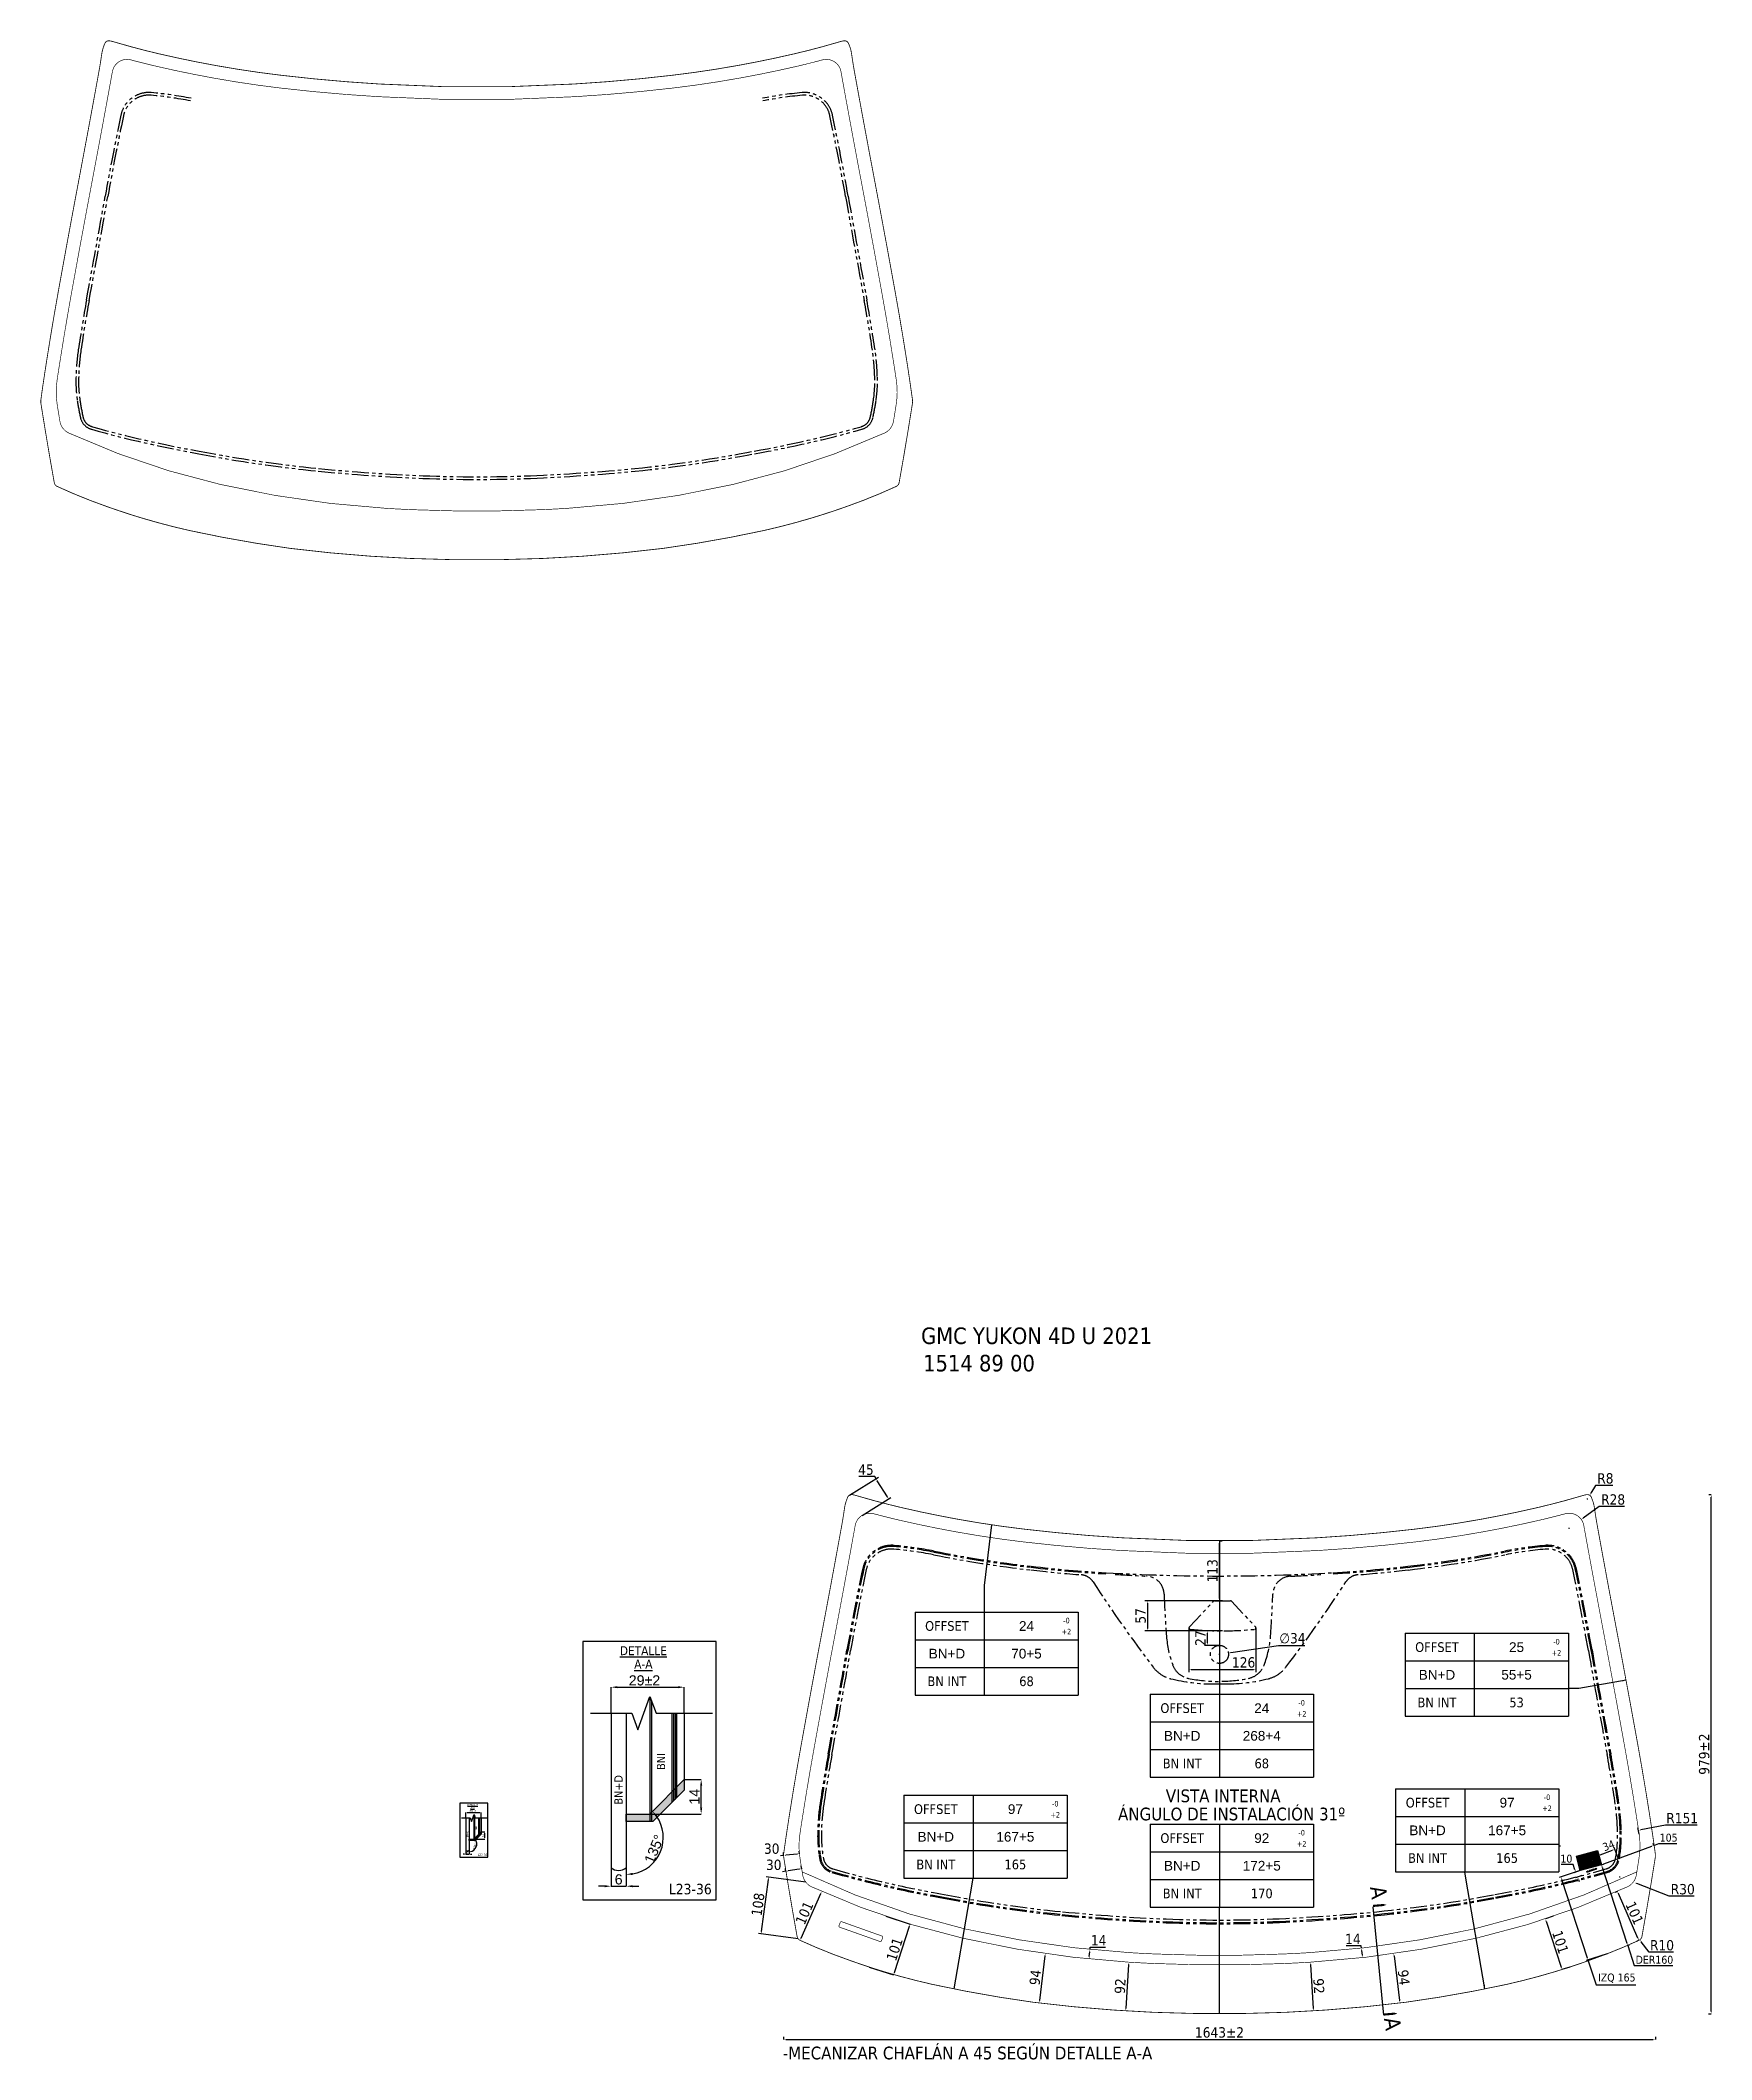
# Model space of a CAD drawing. Header units: millimetres. Extents: x 25 to 16470, y 343 to 6096.
# Drawn here: x 6754 to 9905, y 1094 to 4901 of the extents above; entities that cross this region are included whole.
import ezdxf
from ezdxf.enums import TextEntityAlignment as Align

# ---------------------------------------------------------------- set-up
doc = ezdxf.new("R2010")
doc.units = ezdxf.units.MM
doc.linetypes.add('PHANTOM', pattern=[63.5, 31.75, -6.35, 6.35, -6.35, 6.35, -6.35])
for name, color, linetype in [('BN INT', 4, 'PHANTOM'), ('DIM10', 7, 'Continuous'), ('OFFSET', 6, 'Continuous'), ('PERIMETRO', 5, 'Continuous'), ('PHANTOM', 1, 'PHANTOM')]:
    doc.layers.add(name, color=color, linetype=linetype)
doc.styles.add('1', font='tahoma.ttf')
doc.styles.get("Standard").update_dxf_attribs({"font": 'arial.ttf'})
doc.styles.add('TECHNIC', font='tahoma.ttf')
doc.styles.add('USER1', font='arial.ttf', dxfattribs={"width": 0.75})
doc.dimstyles.new('DIM10', dxfattribs={"dimscale": 7.5, "dimtxt": 2.5, "dimasz": 1, "dimexe": 0, "dimexo": 0, "dimgap": 0.4, "dimtad": 1, "dimtoh": 1, "dimdec": 0, "dimzin": 0, "dimdsep": 46, "dimtxsty": 'TECHNIC', "dimcen": 0.1, "dimdle": 1.25, "dimclre": 7, "dimclrt": 7, "dimazin": 0, "dimtfac": 2, "dimtdec": 0, "dimtofl": 0, "dimtmove": 0, "dimatfit": 3, "dimfxl": 1, "dimtvp": 1.5, "dimtolj": 1, "dimtzin": 0, "dimarcsym": 0})
doc.dimstyles.new('ISO-25', dxfattribs={"dimtxt": 2.5, "dimasz": 2.5, "dimexe": 1.25, "dimexo": 0.625, "dimtad": 1, "dimtxsty": 'Standard', "dimcen": 2.5, "dimadec": 0, "dimazin": 0, "dimtfac": 1, "dimtmove": 0, "dimatfit": 3, "dimfxl": 1, "dimarcsym": 0})
doc.dimstyles.new('ISO-25$0', dxfattribs={"dimtxt": 25, "dimasz": 25, "dimexe": 10, "dimexo": 50, "dimgap": 15, "dimtad": 1, "dimtih": 1, "dimtoh": 1, "dimdec": 0, "dimtxsty": 'Standard', "dimcen": 0, "dimclrd": 256, "dimclre": 256, "dimclrt": 256, "dimadec": 0, "dimazin": 0, "dimtfac": 1, "dimtdec": 0, "dimtofl": 0, "dimtmove": 0, "dimatfit": 3, "dimfxl": 1, "dimlwd": -1, "dimlwe": -1, "dimarcsym": 0})

msp = doc.modelspace()

# ---------------------------------------------------------------- texts
at = {"style": '1'}
for s, height, p in [('%%UDETALLE', 3.54, (7569.1, 1572.7)), ('%%UA-A', 3.54, (7569.1, 1567.5)), ('L23-36', 4.14, (7587.6, 1478.5))]:
    msp.add_text(s, height=height, dxfattribs=at).set_placement(p, align=Align.CENTER)
at = {"layer": 'DIM10'}
for s, height, rotation, style, p in [('GMC YUKON 4D U 2021', 31.2, 0, 'TECHNIC', (8414.5, 2443.3)), ('1514 89 00', 31.2, 0, 'TECHNIC', (8418.3, 2391.7)), ('VISTA INTERNA', 24, 0, 'TECHNIC', (8875.8, 1579.6)), ('ÁNGULO DE INSTALACIÓN 31º', 24, 0, 'TECHNIC', (8785.8, 1545.4)), ('A', 30, 278.6794, '1', (9260.6, 1419.4)), ('A', 30, 278.6794, '1', (9286.9, 1171.8)), ('-MECANIZAR CHAFLÁN A 45 SEGÚN DETALLE A-A', 24, 0, 'TECHNIC', (8153.8, 1094.9))]:
    msp.add_text(s, height=height, rotation=rotation, dxfattribs=dict(at, style=style)).set_placement(p)
at = {"layer": 'DIM10', "color": 0, "style": 'TECHNIC'}
for s, p in [('BN+D', (7560.9, 1519.7)), ('BNI', (7577.6, 1530.8))]:
    msp.add_text(s, height=3.24, rotation=90, dxfattribs=at).set_placement(p, align=Align.CENTER)

# ---------------------------------------------------------------- blocks, each defined once
blk = doc.blocks.new('IF-TECNICA')
for p, q in [((0, 0), (50.57, 0)), ((0, 0), (0, -17.14)), ((21.43, 0), (21.43, -17.14)), ((50.57, 0), (50.57, -17.14)), ((0, -8.57), (50.57, -8.57)), ((0, -17.14), (50.57, -17.14))]:
    blk.add_line(p, q)
at = {"style": 'TECHNIC'}
for s, height, p in [('OFFSET', 3, (9.87, -4.29)), ('+2', 1.714, (46.88, -6.03)), ('-0', 1.714, (46.88, -2.62))]:
    blk.add_text(s, height=height, dxfattribs=at).set_placement(p, align=Align.MIDDLE)
for tag, p in [('OFFSET', (34.52, -4.29)), ('BN+D', (9.87, -12.86)), ('BN+D', (34.52, -12.86))]:
    blk.add_attdef(tag, text='', height=3, dxfattribs=at).set_placement(p, align=Align.MIDDLE)
blk = doc.blocks.new('*D78')
at = {"layer": 'Defpoints', "color": 0, "transparency": 16777216}
for p in [(9899.7, 2159.4), (9904, 2159.4), (9898.6, 1180.9)]:
    blk.add_point(p, dxfattribs=at)
at = {"layer": 'DIM10', "color": 7, "lineweight": -2, "transparency": 16777216}
for p, q in [((9899.7, 2159.4), (9904, 2159.4)), ((9898.6, 1180.9), (9904, 1180.9))]:
    blk.add_line(p, q, dxfattribs=at)
at = {"layer": 'DIM10', "color": 0, "lineweight": -2, "transparency": 16777216}
blk.add_line((9904, 1185.4), (9904, 2154.9), dxfattribs=at)
at = {"layer": 'DIM10', "color": 0, "transparency": 16777216}
for points in [[(9903.2, 2154.9), (9904.7, 2154.9), (9904, 2159.4)], [(9903.2, 1185.4), (9904.7, 1185.4), (9904, 1180.9)]]:
    blk.add_solid(points, dxfattribs=at)
at = {"layer": 'DIM10', "color": 7, "transparency": 16777216, "insert": (9890.8, 1670.2), "char_height": 19.5, "attachment_point": 5, "rotation": 90, "style": 'TECHNIC'}
blk.add_mtext('\\A1;979±2', dxfattribs=at)
blk = doc.blocks.new('*D79')
at = {"layer": 'Defpoints', "color": 0, "transparency": 16777216}
for p in [(8155.3, 1137.4), (9798.8, 1137.2), (9798.8, 1132.3)]:
    blk.add_point(p, dxfattribs=at)
at = {"layer": 'DIM10', "color": 7, "lineweight": -2, "transparency": 16777216}
for p, q in [((8155.3, 1137.4), (8155.3, 1132.3)), ((9798.8, 1137.2), (9798.8, 1132.3))]:
    blk.add_line(p, q, dxfattribs=at)
at = {"layer": 'DIM10', "color": 0, "lineweight": -2, "transparency": 16777216}
blk.add_line((8159.8, 1132.3), (9794.3, 1132.3), dxfattribs=at)
at = {"layer": 'DIM10', "color": 0, "transparency": 16777216}
for points in [[(8159.8, 1133.1), (8159.8, 1131.6), (8155.3, 1132.3)], [(9794.3, 1133.1), (9794.3, 1131.6), (9798.8, 1132.3)]]:
    blk.add_solid(points, dxfattribs=at)
at = {"layer": 'DIM10', "color": 7, "transparency": 16777216, "insert": (8977, 1145.5), "char_height": 19.5, "attachment_point": 5, "style": 'TECHNIC'}
blk.add_mtext('\\A1;1643±2', dxfattribs=at)
blk = doc.blocks.new('*D80')
at = {"layer": 'Defpoints', "color": 0, "transparency": 16777216}
for p in [(9148.3, 1278.1), (9154, 1186.3), (9154, 1186.3)]:
    blk.add_point(p, dxfattribs=at)
at = {"layer": 'DIM10', "color": 0, "lineweight": -2, "transparency": 16777216}
blk.add_line((9148.6, 1273.6), (9153.7, 1190.8), dxfattribs=at)
at = {"layer": 'DIM10', "color": 0, "transparency": 16777216}
for points in [[(9149.3, 1273.7), (9147.8, 1273.6), (9148.3, 1278.1)], [(9154.4, 1190.8), (9152.9, 1190.8), (9154, 1186.3)]]:
    blk.add_solid(points, dxfattribs=at)
at = {"layer": 'DIM10', "color": 7, "transparency": 16777216, "insert": (9164.2, 1233), "char_height": 19.5, "attachment_point": 5, "rotation": 273.5257, "style": 'TECHNIC'}
blk.add_mtext('\\A1;92', dxfattribs=at)
blk = doc.blocks.new('*D81')
at = {"layer": 'Defpoints', "color": 0, "transparency": 16777216}
for p in [(9305.5, 1294.3), (9316.8, 1201.1), (9316.8, 1201.1)]:
    blk.add_point(p, dxfattribs=at)
at = {"layer": 'DIM10', "color": 0, "lineweight": -2, "transparency": 16777216}
blk.add_line((9306.1, 1289.8), (9316.2, 1205.6), dxfattribs=at)
at = {"layer": 'DIM10', "color": 0, "transparency": 16777216}
for points in [[(9306.8, 1289.9), (9305.3, 1289.7), (9305.5, 1294.3)], [(9317, 1205.7), (9315.5, 1205.5), (9316.8, 1201.1)]]:
    blk.add_solid(points, dxfattribs=at)
at = {"layer": 'DIM10', "color": 7, "transparency": 16777216, "insert": (9324.2, 1249.3), "char_height": 19.5, "attachment_point": 5, "rotation": 276.882, "style": 'TECHNIC'}
blk.add_mtext('\\A1;94', dxfattribs=at)
blk = doc.blocks.new('*D82')
at = {"layer": 'Defpoints', "color": 0, "transparency": 16777216}
for p in [(9606.3, 1364.6), (9622.6, 1264.1), (9637.4, 1268.9)]:
    blk.add_point(p, dxfattribs=at)
at = {"layer": 'DIM10', "color": 7, "lineweight": -2, "transparency": 16777216}
for p, q in [((9606.3, 1364.6), (9591.5, 1359.8)), ((9637.4, 1268.9), (9622.6, 1264.1))]:
    blk.add_line(p, q, dxfattribs=at)
at = {"layer": 'DIM10', "color": 0, "lineweight": -2, "transparency": 16777216}
blk.add_line((9592.9, 1355.5), (9621.2, 1268.4), dxfattribs=at)
at = {"layer": 'DIM10', "color": 0, "transparency": 16777216}
for points in [[(9593.6, 1355.7), (9592.2, 1355.2), (9591.5, 1359.8)], [(9621.9, 1268.6), (9620.5, 1268.2), (9622.6, 1264.1)]]:
    blk.add_solid(points, dxfattribs=at)
at = {"layer": 'DIM10', "color": 7, "transparency": 16777216, "insert": (9619.5, 1316), "char_height": 19.5, "attachment_point": 5, "rotation": 288.0076, "style": 'TECHNIC'}
blk.add_mtext('\\A1;101', dxfattribs=at)
blk = doc.blocks.new('*D83')
at = {"layer": 'Defpoints', "color": 0, "transparency": 16777216}
for p in [(9727.1, 1411.6), (9727.1, 1411.6), (9767.7, 1319.3)]:
    blk.add_point(p, dxfattribs=at)
at = {"layer": 'DIM10', "color": 7, "lineweight": -2, "transparency": 16777216}
for p, q in [((9727.1, 1411.6), (9722.3, 1409.5)), ((9767.7, 1319.3), (9762.9, 1317.2))]:
    blk.add_line(p, q, dxfattribs=at)
at = {"layer": 'DIM10', "color": 0, "lineweight": -2, "transparency": 16777216}
blk.add_line((9765.9, 1323.5), (9728.9, 1407.5), dxfattribs=at)
at = {"layer": 'DIM10', "color": 0, "transparency": 16777216}
for points in [[(9729.6, 1407.8), (9728.2, 1407.2), (9727.1, 1411.6)], [(9766.6, 1323.8), (9765.2, 1323.2), (9767.7, 1319.3)]]:
    blk.add_solid(points, dxfattribs=at)
at = {"layer": 'DIM10', "color": 7, "transparency": 16777216, "insert": (9759.4, 1370.8), "char_height": 19.5, "attachment_point": 5, "rotation": 293.7876, "style": 'TECHNIC'}
blk.add_mtext('\\A1;101', dxfattribs=at)
blk = doc.blocks.new('*D84')
at = {"layer": 'Defpoints', "color": 0, "transparency": 16777216}
for p in [(8805.8, 1278.1), (8800.1, 1186.3), (8800.1, 1186.3)]:
    blk.add_point(p, dxfattribs=at)
at = {"layer": 'DIM10', "color": 0, "lineweight": -2, "transparency": 16777216}
blk.add_line((8805.5, 1273.6), (8800.4, 1190.8), dxfattribs=at)
at = {"layer": 'DIM10', "color": 0, "transparency": 16777216}
for points in [[(8804.8, 1273.7), (8806.2, 1273.6), (8805.8, 1278.1)], [(8799.6, 1190.8), (8801.1, 1190.8), (8800.1, 1186.3)]]:
    blk.add_solid(points, dxfattribs=at)
at = {"layer": 'DIM10', "color": 7, "transparency": 16777216, "insert": (8789.8, 1233), "char_height": 19.5, "attachment_point": 5, "rotation": 86.4743, "style": 'TECHNIC'}
blk.add_mtext('\\A1;92', dxfattribs=at)
blk = doc.blocks.new('*D85')
at = {"layer": 'Defpoints', "color": 0, "transparency": 16777216}
for p in [(8648.6, 1294.3), (8637.3, 1201.1), (8637.3, 1201.1)]:
    blk.add_point(p, dxfattribs=at)
at = {"layer": 'DIM10', "color": 0, "lineweight": -2, "transparency": 16777216}
blk.add_line((8648, 1289.8), (8637.9, 1205.6), dxfattribs=at)
at = {"layer": 'DIM10', "color": 0, "transparency": 16777216}
for points in [[(8647.3, 1289.9), (8648.8, 1289.7), (8648.6, 1294.3)], [(8637.1, 1205.7), (8638.6, 1205.5), (8637.3, 1201.1)]]:
    blk.add_solid(points, dxfattribs=at)
at = {"layer": 'DIM10', "color": 7, "transparency": 16777216, "insert": (8629.9, 1249.3), "char_height": 19.5, "attachment_point": 5, "rotation": 83.118, "style": 'TECHNIC'}
blk.add_mtext('\\A1;94', dxfattribs=at)
blk = doc.blocks.new('*D86')
at = {"layer": 'Defpoints', "color": 0, "transparency": 16777216}
for p in [(8347.8, 1364.6), (8316.7, 1268.9), (8362.6, 1254)]:
    blk.add_point(p, dxfattribs=at)
at = {"layer": 'DIM10', "color": 7, "lineweight": -2, "transparency": 16777216}
for p, q in [((8347.8, 1364.6), (8393.7, 1349.6)), ((8316.7, 1268.9), (8362.6, 1254))]:
    blk.add_line(p, q, dxfattribs=at)
at = {"layer": 'DIM10', "color": 0, "lineweight": -2, "transparency": 16777216}
blk.add_line((8392.3, 1345.4), (8364, 1258.3), dxfattribs=at)
at = {"layer": 'DIM10', "color": 0, "transparency": 16777216}
for points in [[(8391.6, 1345.6), (8393, 1345.1), (8393.7, 1349.6)], [(8363.3, 1258.5), (8364.7, 1258.1), (8362.6, 1254)]]:
    blk.add_solid(points, dxfattribs=at)
at = {"layer": 'DIM10', "color": 7, "transparency": 16777216, "insert": (8364.5, 1302.4), "char_height": 19.5, "attachment_point": 5, "rotation": 71.9924, "style": 'TECHNIC'}
blk.add_mtext('\\A1;101', dxfattribs=at)
blk = doc.blocks.new('*D87')
at = {"layer": 'Defpoints', "color": 0, "transparency": 16777216}
for p in [(8227, 1411.6), (8227, 1411.6), (8186.3, 1319.3)]:
    blk.add_point(p, dxfattribs=at)
at = {"layer": 'DIM10', "color": 0, "lineweight": -2, "transparency": 16777216}
blk.add_line((8188.2, 1323.5), (8225.2, 1407.5), dxfattribs=at)
at = {"layer": 'DIM10', "color": 0, "transparency": 16777216}
for points in [[(8224.5, 1407.8), (8225.9, 1407.2), (8227, 1411.6)], [(8187.5, 1323.8), (8188.8, 1323.2), (8186.3, 1319.3)]]:
    blk.add_solid(points, dxfattribs=at)
at = {"layer": 'DIM10', "color": 7, "transparency": 16777216, "insert": (8194.6, 1370.8), "char_height": 19.5, "attachment_point": 5, "rotation": 66.2124, "style": 'TECHNIC'}
blk.add_mtext('\\A1;101', dxfattribs=at)
blk = doc.blocks.new('*D99')
at = {"layer": 'Defpoints', "color": 0, "transparency": 16777216}
for p in [(9763.5, 1328.4), (9769.4, 1320.4)]:
    blk.add_point(p, dxfattribs=at)
at = {"layer": 'DIM10', "color": 7, "lineweight": -2, "transparency": 16777216}
for p, q in [((9762.8, 1328.4), (9764.3, 1328.4)), ((9763.5, 1327.7), (9763.5, 1329.2))]:
    blk.add_line(p, q, dxfattribs=at)
at = {"layer": 'DIM10', "color": 0, "lineweight": -2, "transparency": 16777216}
for p, q in [((9786.8, 1296.7), (9772.1, 1316.7)), ((9832.6, 1296.7), (9786.8, 1296.7))]:
    blk.add_line(p, q, dxfattribs=at)
at = {"layer": 'DIM10', "color": 0, "transparency": 16777216}
blk.add_solid([(9772.7, 1317.2), (9771.5, 1316.3), (9769.4, 1320.4)], dxfattribs=at)
at = {"layer": 'DIM10', "color": 7, "transparency": 16777216, "insert": (9811.2, 1309.9), "char_height": 19.5, "attachment_point": 5, "style": 'TECHNIC'}
blk.add_mtext('\\A1;R10', dxfattribs=at)
blk = doc.blocks.new('*D100')
at = {"layer": 'Defpoints', "color": 0, "transparency": 16777216}
for p in [(9670.6, 2151.4), (9674.7, 2158.3)]:
    blk.add_point(p, dxfattribs=at)
at = {"layer": 'DIM10', "color": 0, "lineweight": -2, "transparency": 16777216}
for p, q in [((9685.7, 2176.7), (9677, 2162.2)), ((9718.5, 2176.7), (9685.7, 2176.7))]:
    blk.add_line(p, q, dxfattribs=at)
at = {"layer": 'DIM10', "color": 7, "lineweight": -2, "transparency": 16777216}
for p, q in [((9669.8, 2151.4), (9671.3, 2151.4)), ((9670.6, 2150.7), (9670.6, 2152.2))]:
    blk.add_line(p, q, dxfattribs=at)
at = {"layer": 'DIM10', "color": 0, "transparency": 16777216}
blk.add_solid([(9676.4, 2162.5), (9677.7, 2161.8), (9674.7, 2158.3)], dxfattribs=at)
at = {"layer": 'DIM10', "color": 7, "transparency": 16777216, "insert": (9704.4, 2189.9), "char_height": 19.5, "attachment_point": 5, "style": 'TECHNIC'}
blk.add_mtext('\\A1;R8', dxfattribs=at)
blk = doc.blocks.new('*D88')
at = {"layer": 'Defpoints', "color": 0, "transparency": 16777216}
for p in [(9636.2, 2096.4), (9659, 2112.6)]:
    blk.add_point(p, dxfattribs=at)
at = {"layer": 'DIM10', "color": 0, "lineweight": -2, "transparency": 16777216}
for p, q in [((9693, 2136.9), (9662.7, 2115.3)), ((9740.5, 2136.9), (9693, 2136.9))]:
    blk.add_line(p, q, dxfattribs=at)
at = {"layer": 'DIM10', "color": 7, "lineweight": -2, "transparency": 16777216}
for p, q in [((9635.5, 2096.4), (9637, 2096.4)), ((9636.2, 2095.6), (9636.2, 2097.1))]:
    blk.add_line(p, q, dxfattribs=at)
at = {"layer": 'DIM10', "color": 0, "transparency": 16777216}
blk.add_solid([(9662.2, 2115.9), (9663.1, 2114.6), (9659, 2112.6)], dxfattribs=at)
at = {"layer": 'DIM10', "color": 7, "transparency": 16777216, "insert": (9719, 2150.1), "char_height": 19.5, "attachment_point": 5, "style": 'TECHNIC'}
blk.add_mtext('\\A1;R28', dxfattribs=at)
blk = doc.blocks.new('*D89')
at = {"layer": 'Defpoints', "color": 0, "transparency": 16777216}
for p in [(9731.8, 1438.9), (9759.7, 1427.9)]:
    blk.add_point(p, dxfattribs=at)
at = {"layer": 'DIM10', "color": 7, "lineweight": -2, "transparency": 16777216}
for p, q in [((9731.1, 1438.9), (9732.6, 1438.9)), ((9731.8, 1438.2), (9731.8, 1439.7))]:
    blk.add_line(p, q, dxfattribs=at)
at = {"layer": 'DIM10', "color": 0, "lineweight": -2, "transparency": 16777216}
for p, q in [((9824.4, 1402.3), (9763.9, 1426.3)), ((9871.7, 1402.3), (9824.4, 1402.3))]:
    blk.add_line(p, q, dxfattribs=at)
at = {"layer": 'DIM10', "color": 0, "transparency": 16777216}
blk.add_solid([(9764.2, 1427), (9763.6, 1425.6), (9759.7, 1427.9)], dxfattribs=at)
at = {"layer": 'DIM10', "color": 7, "transparency": 16777216, "insert": (9850.3, 1415.5), "char_height": 19.5, "attachment_point": 5, "style": 'TECHNIC'}
blk.add_mtext('\\A1;R30', dxfattribs=at)
blk = doc.blocks.new('*D90')
at = {"layer": 'Defpoints', "color": 0, "transparency": 16777216}
for p in [(8279.4, 2158.3), (8353.3, 2151.3), (8303.1, 2120.2)]:
    blk.add_point(p, dxfattribs=at)
at = {"layer": 'DIM10', "color": 7, "lineweight": -2, "transparency": 16777216}
for p, q in [((8279.4, 2158.3), (8334, 2192.3)), ((8303.1, 2120.2), (8357.7, 2154.1))]:
    blk.add_line(p, q, dxfattribs=at)
at = {"layer": 'DIM10', "color": 0, "lineweight": -2, "transparency": 16777216}
for p, q in [((8327.2, 2193.3), (8296.8, 2193.3)), ((8329.6, 2189.5), (8327.2, 2193.3)), ((8350.9, 2155.2), (8331.9, 2185.7))]:
    blk.add_line(p, q, dxfattribs=at)
at = {"layer": 'DIM10', "color": 0, "transparency": 16777216}
for points in [[(8332.6, 2186.1), (8331.3, 2185.3), (8329.6, 2189.5)], [(8351.5, 2155.6), (8350.3, 2154.8), (8353.3, 2151.3)]]:
    blk.add_solid(points, dxfattribs=at)
at = {"layer": 'DIM10', "color": 7, "transparency": 16777216, "insert": (8310.5, 2206.3), "char_height": 19.5, "attachment_point": 5, "style": 'TECHNIC'}
blk.add_mtext('\\A1;45', dxfattribs=at)
blk = doc.blocks.new('*D91')
at = {"layer": 'Defpoints', "color": 0, "transparency": 16777216}
for p in [(8127.4, 1438.5), (8197.1, 1429), (8182.6, 1322.3)]:
    blk.add_point(p, dxfattribs=at)
at = {"layer": 'DIM10', "color": 0, "lineweight": -2, "transparency": 16777216}
blk.add_line((8113.6, 1336.2), (8126.8, 1434), dxfattribs=at)
at = {"layer": 'DIM10', "color": 7, "lineweight": -2, "transparency": 16777216}
for p, q in [((8197.1, 1429), (8122.2, 1439.2)), ((8182.6, 1322.3), (8107.8, 1332.4))]:
    blk.add_line(p, q, dxfattribs=at)
at = {"layer": 'DIM10', "color": 0, "transparency": 16777216}
for points in [[(8126.1, 1434.1), (8127.6, 1433.9), (8127.4, 1438.5)], [(8112.8, 1336.3), (8114.3, 1336.1), (8113, 1331.7)]]:
    blk.add_solid(points, dxfattribs=at)
at = {"layer": 'DIM10', "color": 7, "transparency": 16777216, "insert": (8107.1, 1386.9), "char_height": 19.5, "attachment_point": 5, "rotation": 82.2956, "style": 'TECHNIC'}
blk.add_mtext('\\A1;108', dxfattribs=at)
blk = doc.blocks.new('*D92')
at = {"layer": 'Defpoints', "color": 0, "transparency": 16777216}
for p in [(9657, 1450.9), (9671.6, 1282.2), (9708, 1294)]:
    blk.add_point(p, dxfattribs=at)
at = {"layer": 'DIM10', "color": 7, "lineweight": -2, "transparency": 16777216}
for p, q in [((9657, 1450.9), (9617.1, 1437.9)), ((9708, 1294), (9668.1, 1281))]:
    blk.add_line(p, q, dxfattribs=at)
at = {"layer": 'DIM10', "color": 0, "lineweight": -2, "transparency": 16777216}
for p, q in [((9622, 1434.8), (9670.2, 1286.4)), ((9671.6, 1282.2), (9686.9, 1235.3)), ((9686.9, 1235.3), (9761.9, 1235.3))]:
    blk.add_line(p, q, dxfattribs=at)
at = {"layer": 'DIM10', "color": 0, "transparency": 16777216}
for points in [[(9622.7, 1435), (9621.3, 1434.5), (9620.6, 1439)], [(9671, 1286.7), (9669.5, 1286.2), (9671.6, 1282.2)]]:
    blk.add_solid(points, dxfattribs=at)
at = {"layer": 'DIM10', "color": 7, "transparency": 16777216, "insert": (9725.9, 1247.9), "char_height": 15, "attachment_point": 5, "style": 'TECHNIC'}
blk.add_mtext('\\A1;IZQ 165', dxfattribs=at)
blk = doc.blocks.new('*D93')
at = {"layer": 'Defpoints', "color": 0, "transparency": 16777216}
for p in [(9697.1, 1461.7), (9746.5, 1309.8), (9746.5, 1309.8)]:
    blk.add_point(p, dxfattribs=at)
at = {"layer": 'DIM10', "color": 7, "lineweight": -2, "transparency": 16777216}
for p, q in [((9697.1, 1461.7), (9700.6, 1462.9)), ((9746.5, 1309.8), (9750.1, 1311))]:
    blk.add_line(p, q, dxfattribs=at)
at = {"layer": 'DIM10', "color": 0, "lineweight": -2, "transparency": 16777216}
for p, q in [((9698.5, 1457.4), (9745.1, 1314.1)), ((9746.5, 1309.8), (9759, 1271.7)), ((9759, 1271.7), (9831.8, 1271.7))]:
    blk.add_line(p, q, dxfattribs=at)
at = {"layer": 'DIM10', "color": 0, "transparency": 16777216}
for points in [[(9699.2, 1457.7), (9697.8, 1457.2), (9697.1, 1461.7)], [(9745.9, 1314.4), (9744.4, 1313.9), (9746.5, 1309.8)]]:
    blk.add_solid(points, dxfattribs=at)
at = {"layer": 'DIM10', "color": 7, "transparency": 16777216, "insert": (9796.9, 1282.5), "char_height": 15, "attachment_point": 5, "style": 'TECHNIC'}
blk.add_mtext('\\A1;DER160', dxfattribs=at)
blk = doc.blocks.new('*D94')
at = {"layer": 'Defpoints', "color": 0, "transparency": 16777216}
for p in [(8159.8, 1449.4), (8159.8, 1449.2), (8189.4, 1454)]:
    blk.add_point(p, dxfattribs=at)
at = {"layer": 'DIM10', "color": 0, "lineweight": -2, "transparency": 16777216}
for p, q in [((8159.8, 1449.4), (8153.2, 1448.3)), ((8184.9, 1453.5), (8164.2, 1450.1))]:
    blk.add_line(p, q, dxfattribs=at)
at = {"layer": 'DIM10', "color": 7, "lineweight": -2, "transparency": 16777216}
for p, q in [((8159.8, 1449.2), (8158.9, 1454.6)), ((8189.4, 1454), (8188.5, 1459.4))]:
    blk.add_line(p, q, dxfattribs=at)
at = {"layer": 'DIM10', "color": 0, "transparency": 16777216}
for points in [[(8164.1, 1450.9), (8164.3, 1449.4), (8159.8, 1449.4)], [(8184.8, 1454.2), (8185.1, 1452.7), (8189.4, 1454.2)]]:
    blk.add_solid(points, dxfattribs=at)
at = {"layer": 'DIM10', "color": 7, "transparency": 16777216, "insert": (8136.7, 1461.5), "char_height": 19.5, "attachment_point": 5, "style": 'TECHNIC'}
blk.add_mtext('\\A1;30', dxfattribs=at)
blk = doc.blocks.new('*D95')
at = {"layer": 'Defpoints', "color": 0, "transparency": 16777216}
for p in [(8155.3, 1479.2), (8185.1, 1482.4), (8185.1, 1482.2)]:
    blk.add_point(p, dxfattribs=at)
at = {"layer": 'DIM10', "color": 7, "lineweight": -2, "transparency": 16777216}
for p, q in [((8155.3, 1479.2), (8154.8, 1484.6)), ((8185.1, 1482.2), (8184.6, 1487.6))]:
    blk.add_line(p, q, dxfattribs=at)
at = {"layer": 'DIM10', "color": 0, "lineweight": -2, "transparency": 16777216}
for p, q in [((8155.3, 1479.3), (8149.3, 1478.7)), ((8180.7, 1481.9), (8159.8, 1479.8))]:
    blk.add_line(p, q, dxfattribs=at)
at = {"layer": 'DIM10', "color": 0, "transparency": 16777216}
for points in [[(8159.7, 1480.5), (8159.8, 1479.1), (8155.3, 1479.3)], [(8180.6, 1482.7), (8180.7, 1481.2), (8185.1, 1482.4)]]:
    blk.add_solid(points, dxfattribs=at)
at = {"layer": 'DIM10', "color": 7, "transparency": 16777216, "insert": (8132.9, 1491.9), "char_height": 19.5, "attachment_point": 5, "style": 'TECHNIC'}
blk.add_mtext('\\A1;30', dxfattribs=at)
blk = doc.blocks.new('*D96')
at = {"layer": 'Defpoints', "color": 0, "transparency": 16777216}
for p in [(9766.9, 1526.4), (9619.2, 1497.4)]:
    blk.add_point(p, dxfattribs=at)
at = {"layer": 'DIM10', "color": 0, "lineweight": -2, "transparency": 16777216}
for p, q in [((9817.9, 1536.4), (9771.3, 1527.3)), ((9877.4, 1536.4), (9817.9, 1536.4))]:
    blk.add_line(p, q, dxfattribs=at)
at = {"layer": 'DIM10', "color": 7, "lineweight": -2, "transparency": 16777216}
for p, q in [((9618.4, 1497.4), (9619.9, 1497.4)), ((9619.2, 1496.7), (9619.2, 1498.2))]:
    blk.add_line(p, q, dxfattribs=at)
blk.add_arc((9619.2, 1497.4), 150.5, 8.433, 13.0919, dxfattribs=at)
at = {"layer": 'DIM10', "color": 0, "transparency": 16777216}
blk.add_solid([(9771.2, 1528), (9771.4, 1526.5), (9766.9, 1526.4)], dxfattribs=at)
at = {"layer": 'DIM10', "color": 7, "transparency": 16777216, "insert": (9849.2, 1549.4), "char_height": 19.5, "attachment_point": 5, "style": 'TECHNIC'}
blk.add_mtext('\\A1;R151', dxfattribs=at)
blk = doc.blocks.new('LOGO PLANO')
h = blk.add_hatch(color=256)
h.dxf.hatch_style = 1
h.paths.add_polyline_path([(41.5, 0), (0, 0), (0, 27.9), (41.5, 27.9)])
h.paths.add_polyline_path([(25, 9.4), (24.7, 9.4), (24.2, 9.5), (23.6, 9.6), (23.1, 9.9), (22.9, 10), (22.4, 10.3), (22.1, 10.7), (21.8, 11.2), (21.8, 11.2), (21.6, 11.7), (21.3, 12.8), (21.3, 13.4), (21.3, 13.8), (21.4, 14.4), (21.5, 14.9), (21.7, 15.4), (21.7, 15.5), (22, 16), (22.3, 16.4), (22.4, 16.6), (22.9, 16.9), (23.4, 17.2), (23.8, 17.3), (24.4, 17.4), (25, 17.4), (25.3, 17.4), (25.8, 17.3), (26.3, 17.2), (26.4, 17.1), (26.9, 16.8), (27.3, 16.5), (27.4, 16.3), (27.6, 15.9), (27.8, 15.3), (29, 15.6), (29, 15.7), (28.8, 16.3), (28.6, 16.8), (28.3, 17.2), (28.3, 17.3), (27.9, 17.6), (27.4, 18), (26.9, 18.2), (26.6, 18.3), (26.1, 18.5), (25.5, 18.5), (25, 18.6), (24.4, 18.5), (23.8, 18.5), (23.3, 18.3), (22.8, 18.2), (22.3, 18), (22, 17.7), (21.6, 17.4), (21.2, 17), (20.8, 16.6), (20.6, 16.1), (20.6, 16.1), (20.3, 15.5), (20.2, 15), (20.1, 14.5), (20, 13.9), (20, 13.3), (20, 12.8), (20.1, 12.2), (20.2, 11.7), (20.3, 11.2), (20.6, 10.7), (20.8, 10.3), (21.1, 9.9), (21.5, 9.5), (21.9, 9.1), (22.4, 8.9), (22.9, 8.6), (23.4, 8.5), (23.9, 8.3), (24.5, 8.2), (25.1, 8.2), (25.5, 8.2), (26.1, 8.3), (26.6, 8.4), (27.2, 8.6), (27.3, 8.6), (27.8, 8.9), (28.2, 9.1), (28.7, 9.4), (29.2, 9.8), (29.2, 13.5), (25, 13.5), (25, 12.3), (27.9, 12.3), (27.9, 10.5), (27.7, 10.3), (27.2, 10), (26.7, 9.8), (26.6, 9.7), (26.1, 9.6), (25.5, 9.4)], flags=16)
h.paths.add_polyline_path([(2.9, 18.4), (1.6, 18.4), (1.6, 8.4), (7.9, 8.4), (7.9, 9.6), (2.9, 9.6)], flags=16)
h.paths.add_polyline_path([(38.7, 9.3), (39, 9.7), (39.4, 10.2), (39.7, 10.7), (39.7, 10.7), (39.9, 11.2), (40.1, 11.7), (40.2, 12.2), (40.3, 12.8), (40.3, 13.4), (40.3, 13.9), (40.2, 14.5), (40.1, 15.1), (39.9, 15.6), (39.7, 16.1), (39.6, 16.3), (39.2, 16.8), (38.9, 17.2), (38.5, 17.6), (38, 17.9), (37.7, 18.1), (37.2, 18.3), (36.6, 18.5), (36.1, 18.5), (35.5, 18.6), (34.9, 18.5), (34.4, 18.5), (33.9, 18.3), (33.4, 18.1), (32.9, 17.9), (32.5, 17.5), (31.8, 16.9), (31.6, 16.5), (31.3, 16), (31.1, 15.6), (30.9, 15), (30.8, 14.5), (30.8, 13.9), (30.7, 13.3), (30.7, 12.9), (30.8, 12.4), (30.9, 11.8), (31.1, 11.3), (31.3, 10.8), (31.5, 10.5), (31.8, 10), (32.1, 9.6), (32.5, 9.2), (33, 8.9), (33.4, 8.7), (33.9, 8.5), (34.4, 8.3), (34.9, 8.3), (35.5, 8.2), (35.8, 8.2), (36.4, 8.3), (36.9, 8.4), (37.4, 8.6), (37.9, 8.8), (38.2, 9)], flags=16)
h.paths.add_polyline_path([(13.8, 17.4), (14, 17.4), (14.6, 17.3), (15.1, 17.2), (15.6, 16.9), (15.8, 16.8), (16.2, 16.5), (16.5, 16), (16.8, 15.5), (17, 15.1), (17.1, 14.6), (17.2, 14), (17.2, 13.4), (17.2, 12.9), (17.1, 12.3), (17, 11.7), (16.8, 11.2), (16.6, 10.8), (16.3, 10.4), (16.2, 10.4), (15.8, 10), (15.4, 9.7), (14.9, 9.5), (13.8, 9.4), (13.2, 9.4), (12.7, 9.5), (12.2, 9.7), (11.8, 10), (11.4, 10.4), (11.2, 10.6), (10.9, 11.1), (10.7, 11.5), (10.5, 12), (10.4, 12.6), (10.4, 13.2), (10.4, 13.5), (10.4, 14.1), (10.5, 14.7), (10.7, 15.3), (10.9, 15.7), (11.1, 16.1), (11.4, 16.5), (11.8, 16.8), (12.2, 17.1), (12.7, 17.3), (13.3, 17.4)], flags=0)
h.paths.add_polyline_path([(17, 9.3), (17.3, 9.7), (17.7, 10.2), (18, 10.7), (18, 10.7), (18.2, 11.2), (18.4, 11.7), (18.5, 12.2), (18.6, 12.8), (18.6, 13.4), (18.6, 13.9), (18.5, 14.5), (18.4, 15.1), (18.2, 15.6), (18, 16.1), (17.9, 16.3), (17.5, 16.8), (17.2, 17.2), (16.8, 17.6), (16.3, 17.9), (16, 18.1), (15.5, 18.3), (14.9, 18.5), (14.4, 18.5), (13.8, 18.6), (13.2, 18.5), (12.7, 18.5), (12.2, 18.3), (11.7, 18.1), (11.2, 17.9), (10.8, 17.5), (10.1, 16.9), (9.8, 16.5), (9.6, 16), (9.4, 15.6), (9.2, 15), (9.1, 14.5), (9.1, 13.9), (9, 13.3), (9, 12.9), (9.1, 12.4), (9.2, 11.8), (9.4, 11.3), (9.6, 10.8), (9.8, 10.5), (10.1, 10), (10.4, 9.6), (10.8, 9.2), (11.3, 8.9), (11.7, 8.7), (12.2, 8.5), (12.7, 8.3), (13.2, 8.3), (13.8, 8.2), (14.1, 8.2), (14.7, 8.3), (15.2, 8.4), (15.7, 8.6), (16.2, 8.8), (16.5, 9)], flags=16)
h = blk.add_hatch(color=256)
h.dxf.hatch_style = 1
h.paths.add_polyline_path([(35.5, 17.4), (35.7, 17.4), (36.3, 17.3), (36.8, 17.2), (37.3, 16.9), (37.5, 16.8), (37.9, 16.5), (38.2, 16), (38.5, 15.5), (38.7, 15.1), (38.8, 14.6), (38.9, 14), (38.9, 13.4), (38.9, 12.9), (38.8, 12.3), (38.7, 11.7), (38.5, 11.2), (38.3, 10.8), (38, 10.4), (37.9, 10.4), (37.5, 10), (37.1, 9.7), (36.6, 9.5), (35.5, 9.4), (34.9, 9.4), (34.4, 9.5), (33.9, 9.7), (33.5, 10), (33.1, 10.4), (32.9, 10.6), (32.6, 11.1), (32.4, 11.5), (32.2, 12), (32.1, 12.6), (32.1, 13.2), (32.1, 13.5), (32.1, 14.1), (32.2, 14.7), (32.4, 15.3), (32.6, 15.7), (32.8, 16.1), (33.1, 16.5), (33.5, 16.8), (33.9, 17.1), (34.4, 17.3), (35, 17.4)])
h.paths.add_polyline_path([(13.8, 17.4), (14, 17.4), (14.6, 17.3), (15.1, 17.2), (15.6, 16.9), (15.8, 16.8), (16.2, 16.5), (16.5, 16), (16.8, 15.5), (17, 15.1), (17.1, 14.6), (17.2, 14), (17.2, 13.4), (17.2, 12.9), (17.1, 12.3), (17, 11.7), (16.8, 11.2), (16.6, 10.8), (16.3, 10.4), (16.2, 10.4), (15.8, 10), (15.4, 9.7), (14.9, 9.5), (13.8, 9.4), (13.2, 9.4), (12.7, 9.5), (12.2, 9.7), (11.8, 10), (11.4, 10.4), (11.2, 10.6), (10.9, 11.1), (10.7, 11.5), (10.5, 12), (10.4, 12.6), (10.4, 13.2), (10.4, 13.5), (10.4, 14.1), (10.5, 14.7), (10.7, 15.3), (10.9, 15.7), (11.1, 16.1), (11.4, 16.5), (11.8, 16.8), (12.2, 17.1), (12.7, 17.3), (13.3, 17.4)])
blk.add_lwpolyline([(41.5, 0), (0, 0), (0, 27.9), (41.5, 27.9)], close=True)
at = {"lineweight": 0}
for points in [[(2.9, 18.4), (1.6, 18.4), (1.6, 8.4), (7.9, 8.4), (7.9, 9.6), (2.9, 9.6)], [(17, 9.3), (17.3, 9.7), (17.7, 10.2), (18, 10.7), (18, 10.7), (18.2, 11.2), (18.4, 11.7), (18.5, 12.2), (18.6, 12.8), (18.6, 13.4), (18.6, 13.9), (18.5, 14.5), (18.4, 15.1), (18.2, 15.6), (18, 16.1), (17.9, 16.3), (17.5, 16.8), (17.2, 17.2), (16.8, 17.6), (16.3, 17.9), (16, 18.1), (15.5, 18.3), (14.9, 18.5), (14.4, 18.5), (13.8, 18.6), (13.2, 18.5), (12.7, 18.5), (12.2, 18.3), (11.7, 18.1), (11.2, 17.9), (10.8, 17.5), (10.1, 16.9), (9.8, 16.5), (9.6, 16), (9.4, 15.6), (9.2, 15), (9.1, 14.5), (9.1, 13.9), (9, 13.3), (9, 12.9), (9.1, 12.4), (9.2, 11.8), (9.4, 11.3), (9.6, 10.8), (9.8, 10.5), (10.1, 10), (10.4, 9.6), (10.8, 9.2), (11.3, 8.9), (11.7, 8.7), (12.2, 8.5), (12.7, 8.3), (13.2, 8.3), (13.8, 8.2), (14.1, 8.2), (14.7, 8.3), (15.2, 8.4), (15.7, 8.6), (16.2, 8.8), (16.5, 9)], [(13.8, 17.4), (14, 17.4), (14.6, 17.3), (15.1, 17.2), (15.6, 16.9), (15.8, 16.8), (16.2, 16.5), (16.5, 16), (16.8, 15.5), (17, 15.1), (17.1, 14.6), (17.2, 14), (17.2, 13.4), (17.2, 12.9), (17.1, 12.3), (17, 11.7), (16.8, 11.2), (16.6, 10.8), (16.3, 10.4), (16.2, 10.4), (15.8, 10), (15.4, 9.7), (14.9, 9.5), (13.8, 9.4), (13.2, 9.4), (12.7, 9.5), (12.2, 9.7), (11.8, 10), (11.4, 10.4), (11.2, 10.6), (10.9, 11.1), (10.7, 11.5), (10.5, 12), (10.4, 12.6), (10.4, 13.2), (10.4, 13.5), (10.4, 14.1), (10.5, 14.7), (10.7, 15.3), (10.9, 15.7), (11.1, 16.1), (11.4, 16.5), (11.8, 16.8), (12.2, 17.1), (12.7, 17.3), (13.3, 17.4)], [(25, 9.4), (24.7, 9.4), (24.2, 9.5), (23.6, 9.6), (23.1, 9.9), (22.9, 10), (22.4, 10.3), (22.1, 10.7), (21.8, 11.2), (21.8, 11.2), (21.6, 11.7), (21.3, 12.8), (21.3, 13.4), (21.3, 13.8), (21.4, 14.4), (21.5, 14.9), (21.7, 15.4), (21.7, 15.5), (22, 16), (22.3, 16.4), (22.4, 16.6), (22.9, 16.9), (23.4, 17.2), (23.8, 17.3), (24.4, 17.4), (25, 17.4), (25.3, 17.4), (25.8, 17.3), (26.3, 17.2), (26.4, 17.1), (26.9, 16.8), (27.3, 16.5), (27.4, 16.3), (27.6, 15.9), (27.8, 15.3), (29, 15.6), (29, 15.7), (28.8, 16.3), (28.6, 16.8), (28.3, 17.2), (28.3, 17.3), (27.9, 17.6), (27.4, 18), (26.9, 18.2), (26.6, 18.3), (26.1, 18.5), (25.5, 18.5), (25, 18.6), (24.4, 18.5), (23.8, 18.5), (23.3, 18.3), (22.8, 18.2), (22.3, 18), (22, 17.7), (21.6, 17.4), (21.2, 17), (20.8, 16.6), (20.6, 16.1), (20.6, 16.1), (20.3, 15.5), (20.2, 15), (20.1, 14.5), (20, 13.9), (20, 13.3), (20, 12.8), (20.1, 12.2), (20.2, 11.7), (20.3, 11.2), (20.6, 10.7), (20.8, 10.3), (21.1, 9.9), (21.5, 9.5), (21.9, 9.1), (22.4, 8.9), (22.9, 8.6), (23.4, 8.5), (23.9, 8.3), (24.5, 8.2), (25.1, 8.2), (25.5, 8.2), (26.1, 8.3), (26.6, 8.4), (27.2, 8.6), (27.3, 8.6), (27.8, 8.9), (28.2, 9.1), (28.7, 9.4), (29.2, 9.8), (29.2, 13.5), (25, 13.5), (25, 12.3), (27.9, 12.3), (27.9, 10.5), (27.7, 10.3), (27.2, 10), (26.7, 9.8), (26.6, 9.7), (26.1, 9.6), (25.5, 9.4)], [(38.7, 9.3), (39, 9.7), (39.4, 10.2), (39.7, 10.7), (39.7, 10.7), (39.9, 11.2), (40.1, 11.7), (40.2, 12.2), (40.3, 12.8), (40.3, 13.4), (40.3, 13.9), (40.2, 14.5), (40.1, 15.1), (39.9, 15.6), (39.7, 16.1), (39.6, 16.3), (39.2, 16.8), (38.9, 17.2), (38.5, 17.6), (38, 17.9), (37.7, 18.1), (37.2, 18.3), (36.6, 18.5), (36.1, 18.5), (35.5, 18.6), (34.9, 18.5), (34.4, 18.5), (33.9, 18.3), (33.4, 18.1), (32.9, 17.9), (32.5, 17.5), (31.8, 16.9), (31.6, 16.5), (31.3, 16), (31.1, 15.6), (30.9, 15), (30.8, 14.5), (30.8, 13.9), (30.7, 13.3), (30.7, 12.9), (30.8, 12.4), (30.9, 11.8), (31.1, 11.3), (31.3, 10.8), (31.5, 10.5), (31.8, 10), (32.1, 9.6), (32.5, 9.2), (33, 8.9), (33.4, 8.7), (33.9, 8.5), (34.4, 8.3), (34.9, 8.3), (35.5, 8.2), (35.8, 8.2), (36.4, 8.3), (36.9, 8.4), (37.4, 8.6), (37.9, 8.8), (38.2, 9)], [(35.5, 17.4), (35.7, 17.4), (36.3, 17.3), (36.8, 17.2), (37.3, 16.9), (37.5, 16.8), (37.9, 16.5), (38.2, 16), (38.5, 15.5), (38.7, 15.1), (38.8, 14.6), (38.9, 14), (38.9, 13.4), (38.9, 12.9), (38.8, 12.3), (38.7, 11.7), (38.5, 11.2), (38.3, 10.8), (38, 10.4), (37.9, 10.4), (37.5, 10), (37.1, 9.7), (36.6, 9.5), (35.5, 9.4), (34.9, 9.4), (34.4, 9.5), (33.9, 9.7), (33.5, 10), (33.1, 10.4), (32.9, 10.6), (32.6, 11.1), (32.4, 11.5), (32.2, 12), (32.1, 12.6), (32.1, 13.2), (32.1, 13.5), (32.1, 14.1), (32.2, 14.7), (32.4, 15.3), (32.6, 15.7), (32.8, 16.1), (33.1, 16.5), (33.5, 16.8), (33.9, 17.1), (34.4, 17.3), (35, 17.4)]]:
    blk.add_lwpolyline(points, close=True, dxfattribs=at)
blk.add_lwpolyline([(25, 17.4), (25.3, 17.4), (25.8, 17.3), (26.3, 17.2), (26.4, 17.1), (26.9, 16.8), (27.3, 16.5), (27.4, 16.3), (27.6, 15.9), (27.8, 15.3), (29, 15.6), (29, 15.7), (28.8, 16.3), (28.6, 16.8), (28.3, 17.2), (28.3, 17.3), (27.9, 17.6)], dxfattribs=at)
blk = doc.blocks.new('*D97')
at = {"layer": 'Defpoints', "color": 0, "transparency": 16777216}
for p in [(9648.6, 1447.9), (9657, 1450.9), (9660.3, 1441.4)]:
    blk.add_point(p, dxfattribs=at)
at = {"layer": 'DIM10', "color": 0, "lineweight": -2, "transparency": 16777216}
for p, q in [((9643.6, 1462.2), (9621.1, 1462.2)), ((9647.1, 1452.1), (9643.6, 1462.2)), ((9653.5, 1434.2), (9655, 1430))]:
    blk.add_line(p, q, dxfattribs=at)
at = {"layer": 'DIM10', "color": 7, "lineweight": -2, "transparency": 16777216}
for p, q in [((9657, 1450.9), (9645.1, 1446.6)), ((9660.3, 1441.4), (9648.4, 1437.2))]:
    blk.add_line(p, q, dxfattribs=at)
at = {"layer": 'DIM10', "color": 0, "transparency": 16777216}
for points in [[(9647.8, 1452.4), (9646.4, 1451.9), (9648.6, 1447.9)], [(9654.2, 1434.5), (9652.8, 1434), (9652, 1438.5)]]:
    blk.add_solid(points, dxfattribs=at)
at = {"layer": 'DIM10', "color": 7, "transparency": 16777216, "insert": (9630.9, 1473), "char_height": 15, "attachment_point": 5, "style": 'TECHNIC'}
blk.add_mtext('\\A1;10', dxfattribs=at)
blk = doc.blocks.new('*D101')
at = {"layer": 'Defpoints', "color": 0, "transparency": 16777216}
for p in [(9722.3, 1490.9), (9697.1, 1461.7), (9728.8, 1474)]:
    blk.add_point(p, dxfattribs=at)
at = {"layer": 'DIM10', "color": 0, "lineweight": -2, "transparency": 16777216}
blk.add_line((9694.7, 1480.2), (9718.1, 1489.2), dxfattribs=at)
at = {"layer": 'DIM10', "color": 7, "lineweight": -2, "transparency": 16777216}
for p, q in [((9728.8, 1474), (9720.9, 1494.4)), ((9697.1, 1461.7), (9689.2, 1482))]:
    blk.add_line(p, q, dxfattribs=at)
at = {"layer": 'DIM10', "color": 0, "transparency": 16777216}
for points in [[(9717.8, 1489.9), (9718.3, 1488.5), (9722.3, 1490.9)], [(9694.5, 1480.9), (9695, 1479.5), (9690.5, 1478.5)]]:
    blk.add_solid(points, dxfattribs=at)
at = {"layer": 'DIM10', "color": 7, "transparency": 16777216, "insert": (9710.5, 1497.9), "char_height": 15, "attachment_point": 5, "rotation": 21.2245, "style": 'TECHNIC'}
blk.add_mtext('\\A1;34', dxfattribs=at)
blk = doc.blocks.new('*D102')
at = {"layer": 'Defpoints', "color": 0, "transparency": 16777216}
for p in [(9795.9, 1498.3), (9795.9, 1498.3), (9697.1, 1461.7)]:
    blk.add_point(p, dxfattribs=at)
at = {"layer": 'DIM10', "color": 0, "lineweight": -2, "transparency": 16777216}
for p, q in [((9701.3, 1463.3), (9791.7, 1496.8)), ((9795.9, 1498.3), (9805.5, 1501.9)), ((9805.5, 1501.9), (9839, 1501.9))]:
    blk.add_line(p, q, dxfattribs=at)
at = {"layer": 'DIM10', "color": 7, "lineweight": -2, "transparency": 16777216}
for p, q in [((9795.9, 1498.3), (9794.6, 1501.9)), ((9697.1, 1461.7), (9695.8, 1465.2))]:
    blk.add_line(p, q, dxfattribs=at)
at = {"layer": 'DIM10', "color": 0, "transparency": 16777216}
for points in [[(9791.4, 1497.5), (9791.9, 1496.1), (9795.9, 1498.3)], [(9701, 1464), (9701.6, 1462.6), (9697.1, 1461.7)]]:
    blk.add_solid(points, dxfattribs=at)
at = {"layer": 'DIM10', "color": 7, "transparency": 16777216, "insert": (9823.7, 1512.7), "char_height": 15, "attachment_point": 5, "style": 'TECHNIC'}
blk.add_mtext('\\A1;105', dxfattribs=at)
blk = doc.blocks.new('*D103')
at = {"layer": 'Defpoints', "color": 0, "transparency": 16777216}
for p in [(8732.9, 1302.1), (8732.9, 1302.1), (8731.1, 1284.2)]:
    blk.add_point(p, dxfattribs=at)
at = {"layer": 'DIM10', "color": 0, "lineweight": -2, "transparency": 16777216}
for p, q in [((8731.6, 1288.6), (8732.4, 1297.6)), ((8732.9, 1302.1), (8733.3, 1306.5)), ((8733.3, 1306.5), (8762, 1306.5))]:
    blk.add_line(p, q, dxfattribs=at)
at = {"layer": 'DIM10', "color": 0, "transparency": 16777216}
for points in [[(8731.7, 1297.7), (8733.2, 1297.5), (8732.9, 1302.1)], [(8730.8, 1288.7), (8732.3, 1288.6), (8731.1, 1284.2)]]:
    blk.add_solid(points, dxfattribs=at)
at = {"layer": 'DIM10', "color": 7, "transparency": 16777216, "insert": (8749.2, 1319.3), "char_height": 19.5, "width": 25.354, "attachment_point": 5, "style": 'TECHNIC'}
blk.add_mtext('\\A1;14', dxfattribs=at)
blk = doc.blocks.new('*D104')
at = {"layer": 'Defpoints', "color": 0, "transparency": 16777216}
for p in [(9244.8, 1304.6), (9244.8, 1304.6), (9246.8, 1286.7)]:
    blk.add_point(p, dxfattribs=at)
at = {"layer": 'DIM10', "color": 0, "lineweight": -2, "transparency": 16777216}
for p, q in [((9244.3, 1309.1), (9215.7, 1309.1)), ((9244.8, 1304.6), (9244.3, 1309.1)), ((9246.3, 1291.2), (9245.3, 1300.1))]:
    blk.add_line(p, q, dxfattribs=at)
at = {"layer": 'DIM10', "color": 0, "transparency": 16777216}
for points in [[(9246.1, 1300.2), (9244.6, 1300), (9244.8, 1304.6)], [(9247.1, 1291.3), (9245.6, 1291.1), (9246.8, 1286.7)]]:
    blk.add_solid(points, dxfattribs=at)
at = {"layer": 'DIM10', "color": 7, "transparency": 16777216, "insert": (9228.5, 1321.8), "char_height": 19.5, "width": 25.354, "attachment_point": 5, "style": 'TECHNIC'}
blk.add_mtext('\\A1;14', dxfattribs=at)
blk = doc.blocks.new('IF-TECNICA-2')
for p, q in [((0, 8.57), (50.57, 8.57)), ((0, 8.57), (0, 0)), ((21.43, 8.57), (21.43, 0)), ((50.57, 8.57), (50.57, 0)), ((0, 0), (50.57, 0))]:
    blk.add_line(p, q)
at = {"style": 'TECHNIC'}
for p in [(9.87, 4.29), (34.52, 4.29)]:
    blk.add_attdef('BN+D', text='', height=3, dxfattribs=at).set_placement(p, align=Align.MIDDLE)
blk = doc.blocks.new('*D105')
at = {"layer": 'Defpoints', "color": 0, "linetype": 'ByBlock', "lineweight": -2, "transparency": 16777216}
for p, q in [((7556.3, 1549.9), (7556.3, 1560.1)), ((7558.8, 1560.1), (7582.7, 1560.1)), ((7585.2, 1549.9), (7585.2, 1560.1))]:
    blk.add_line(p, q, dxfattribs=at)
at = {"layer": 'Defpoints', "color": 0, "transparency": 16777216}
for p in [(7556.3, 1549.9), (7585.2, 1560.1), (7585.2, 1549.9)]:
    blk.add_point(p, dxfattribs=at)
for points in [[(7558.8, 1560.5), (7558.8, 1559.7), (7556.3, 1560.1)], [(7582.7, 1560.5), (7582.7, 1559.7), (7585.2, 1560.1)]]:
    blk.add_solid(points, dxfattribs=at)
at = {"layer": 'Defpoints', "color": 0, "transparency": 16777216, "insert": (7569.5, 1562.8), "char_height": 4, "attachment_point": 5}
blk.add_mtext('29±2', dxfattribs=at)
blk = doc.blocks.new('*D106')
at = {"layer": 'Defpoints', "color": 0, "linetype": 'ByBlock', "lineweight": -2, "transparency": 16777216}
blk.add_line((7562.3, 1489.6), (7562.3, 1486.3), dxfattribs=at)
blk.add_arc((7562.3, 1500.9), 14.6, 279.8259, 35.1741, dxfattribs=at)
at = {"layer": 'Defpoints', "color": 0, "transparency": 16777216}
for p in [(7562.3, 1542), (7585.2, 1523.7), (7562.3, 1489.6), (7571.6, 1510.1), (7572.7, 1490.6)]:
    blk.add_point(p, dxfattribs=at)
for points in [[(7564.9, 1486.1), (7564.8, 1486.9), (7562.3, 1486.3)], [(7574, 1509), (7574.6, 1509.6), (7572.7, 1511.2)]]:
    blk.add_solid(points, dxfattribs=at)
at = {"layer": 'Defpoints', "color": 0, "transparency": 16777216, "insert": (7573.4, 1496.3), "char_height": 4, "attachment_point": 5, "rotation": 67.5}
blk.add_mtext('135°', dxfattribs=at)
blk = doc.blocks.new('*D98')
at = {"layer": 'Defpoints', "color": 0, "linetype": 'ByBlock', "lineweight": -2, "transparency": 16777216}
for p, q in [((7585.2, 1523.7), (7591.9, 1523.7)), ((7571.6, 1510.1), (7591.9, 1510.1)), ((7591.9, 1512.6), (7591.9, 1521.2))]:
    blk.add_line(p, q, dxfattribs=at)
at = {"layer": 'Defpoints', "color": 0, "transparency": 16777216}
for p in [(7585.2, 1523.7), (7591.9, 1523.7), (7571.6, 1510.1)]:
    blk.add_point(p, dxfattribs=at)
for points in [[(7591.5, 1521.2), (7592.3, 1521.2), (7591.9, 1523.7)], [(7591.5, 1512.6), (7592.3, 1512.6), (7591.9, 1510.1)]]:
    blk.add_solid(points, dxfattribs=at)
at = {"layer": 'Defpoints', "color": 0, "transparency": 16777216, "insert": (7589.2, 1516.9), "char_height": 4, "attachment_point": 5, "rotation": 90}
blk.add_mtext('14', dxfattribs=at)
blk = doc.blocks.new('*D107')
at = {"layer": 'Defpoints', "color": 0, "linetype": 'ByBlock', "lineweight": -2, "transparency": 16777216}
for p, q in [((7556.3, 1489), (7556.3, 1481.7)), ((7562.3, 1489), (7562.3, 1481.7)), ((7553.8, 1481.7), (7551.3, 1481.7)), ((7556.3, 1481.7), (7562.3, 1481.7)), ((7564.8, 1481.7), (7567.3, 1481.7))]:
    blk.add_line(p, q, dxfattribs=at)
at = {"layer": 'Defpoints', "color": 0, "transparency": 16777216}
for p in [(7556.3, 1489), (7562.3, 1489), (7562.3, 1481.7)]:
    blk.add_point(p, dxfattribs=at)
for points in [[(7553.8, 1482.1), (7553.8, 1481.2), (7556.3, 1481.7)], [(7564.8, 1482.1), (7564.8, 1481.2), (7562.3, 1481.7)]]:
    blk.add_solid(points, dxfattribs=at)
at = {"layer": 'Defpoints', "color": 0, "transparency": 16777216, "insert": (7559.3, 1484.3), "char_height": 4, "attachment_point": 5}
blk.add_mtext('6', dxfattribs=at)
blk = doc.blocks.new('*D43')
at = {"color": 0, "linetype": 'ByBlock', "lineweight": -2, "transparency": 16777216}
for p, q in [((153.51, 572.67), (153.51, 582.88)), ((156.01, 582.88), (179.87, 582.88)), ((182.37, 572.67), (182.37, 582.88))]:
    blk.add_line(p, q, dxfattribs=at)
at = {"color": 0, "transparency": 16777216}
for points in [[(156.01, 583.29), (156.01, 582.46), (153.51, 582.88)], [(179.87, 583.29), (179.87, 582.46), (182.37, 582.88)]]:
    blk.add_solid(points, dxfattribs=at)
at = {"layer": 'Defpoints', "color": 0, "transparency": 16777216}
for p in [(182.37, 582.88), (153.51, 572.67), (182.37, 572.67)]:
    blk.add_point(p, dxfattribs=at)
at = {"color": 0, "transparency": 16777216, "insert": (166.69, 585.54), "char_height": 4, "attachment_point": 5}
blk.add_mtext('29±2', dxfattribs=at)
blk = doc.blocks.new('*D41')
at = {"color": 0, "linetype": 'ByBlock', "lineweight": -2, "transparency": 16777216}
blk.add_line((159.51, 512.41), (159.51, 509.06), dxfattribs=at)
blk.add_arc((159.51, 523.65), 14.6, 279.82588, 35.17412, dxfattribs=at)
at = {"color": 0, "transparency": 16777216}
for points in [[(171.12, 531.79), (171.76, 532.33), (169.83, 533.97)], [(162.03, 508.86), (161.96, 509.69), (159.51, 509.06)]]:
    blk.add_solid(points, dxfattribs=at)
at = {"layer": 'Defpoints', "color": 0, "transparency": 16777216}
for p in [(159.51, 564.81), (182.37, 546.51), (168.75, 532.89), (159.51, 512.41), (169.83, 513.33)]:
    blk.add_point(p, dxfattribs=at)
at = {"color": 0, "transparency": 16777216, "insert": (170.53, 519.09), "char_height": 4, "attachment_point": 5, "rotation": 67.5}
blk.add_mtext('135°', dxfattribs=at)
blk = doc.blocks.new('*D40')
at = {"color": 0, "linetype": 'ByBlock', "lineweight": -2, "transparency": 16777216}
for p, q in [((182.37, 546.51), (189.04, 546.51)), ((189.04, 535.39), (189.04, 544.01)), ((168.75, 532.89), (189.04, 532.89))]:
    blk.add_line(p, q, dxfattribs=at)
at = {"color": 0, "transparency": 16777216}
for points in [[(188.62, 544.01), (189.45, 544.01), (189.04, 546.51)], [(188.62, 535.39), (189.45, 535.39), (189.04, 532.89)]]:
    blk.add_solid(points, dxfattribs=at)
at = {"layer": 'Defpoints', "color": 0, "transparency": 16777216}
for p in [(182.37, 546.51), (189.04, 546.51), (168.75, 532.89)]:
    blk.add_point(p, dxfattribs=at)
at = {"color": 0, "transparency": 16777216, "insert": (186.4, 539.7), "char_height": 4, "attachment_point": 5, "rotation": 90}
blk.add_mtext('14', dxfattribs=at)
blk = doc.blocks.new('*D42')
at = {"color": 0, "linetype": 'ByBlock', "lineweight": -2, "transparency": 16777216}
for p, q in [((153.51, 511.74), (153.51, 504.43)), ((159.51, 511.74), (159.51, 504.43)), ((151.01, 504.43), (148.51, 504.43)), ((153.51, 504.43), (159.51, 504.43)), ((162.01, 504.43), (164.51, 504.43))]:
    blk.add_line(p, q, dxfattribs=at)
at = {"color": 0, "transparency": 16777216}
for points in [[(151.01, 504.84), (151.01, 504.01), (153.51, 504.43)], [(162.01, 504.84), (162.01, 504.01), (159.51, 504.43)]]:
    blk.add_solid(points, dxfattribs=at)
at = {"layer": 'Defpoints', "color": 0, "transparency": 16777216}
for p in [(153.51, 511.74), (159.51, 511.74), (159.51, 504.43)]:
    blk.add_point(p, dxfattribs=at)
at = {"color": 0, "transparency": 16777216, "insert": (156.51, 507.1), "char_height": 4, "attachment_point": 5}
blk.add_mtext('6', dxfattribs=at)
blk = doc.blocks.new('*D109')
at = {"layer": 'Defpoints', "color": 0, "transparency": 16777216}
for p in [(8977, 2072.3), (8977, 2072.3), (8977, 1959.2)]:
    blk.add_point(p, dxfattribs=at)
at = {"layer": 'DIM10', "color": 7, "lineweight": -2, "transparency": 16777216}
for p, q in [((8977, 2072.3), (8982.3, 2072.3)), ((8977, 1959.2), (8982.3, 1959.2))]:
    blk.add_line(p, q, dxfattribs=at)
at = {"layer": 'DIM10', "color": 0, "lineweight": -2, "transparency": 16777216}
blk.add_line((8977, 1963.7), (8977, 2067.8), dxfattribs=at)
at = {"layer": 'DIM10', "color": 0, "transparency": 16777216}
for points in [[(8976.3, 2067.8), (8977.8, 2067.8), (8977, 2072.3)], [(8976.3, 1963.7), (8977.8, 1963.7), (8977, 1959.2)]]:
    blk.add_solid(points, dxfattribs=at)
at = {"layer": 'DIM10', "color": 7, "transparency": 16777216, "insert": (8963.9, 2015.8), "char_height": 19.5, "attachment_point": 5, "rotation": 90, "style": 'TECHNIC'}
blk.add_mtext('\\A1;113', dxfattribs=at)
blk = doc.blocks.new('*D110')
at = {"layer": 'Defpoints', "color": 0, "transparency": 16777216}
for p in [(8919.4, 1908.1), (9045.8, 1908.1), (9045.8, 1829.8)]:
    blk.add_point(p, dxfattribs=at)
at = {"layer": 'DIM10', "color": 7, "lineweight": -2, "transparency": 16777216}
for p, q in [((8919.4, 1908.1), (8919.4, 1824.6)), ((9045.8, 1908.1), (9045.8, 1824.6))]:
    blk.add_line(p, q, dxfattribs=at)
at = {"layer": 'DIM10', "color": 0, "lineweight": -2, "transparency": 16777216}
blk.add_line((8923.9, 1829.8), (9041.3, 1829.8), dxfattribs=at)
at = {"layer": 'DIM10', "color": 0, "transparency": 16777216}
for points in [[(8923.9, 1830.6), (8923.9, 1829.1), (8919.4, 1829.8)], [(9041.3, 1830.6), (9041.3, 1829.1), (9045.8, 1829.8)]]:
    blk.add_solid(points, dxfattribs=at)
at = {"layer": 'DIM10', "color": 7, "transparency": 16777216, "insert": (9022.5, 1843), "char_height": 19.5, "attachment_point": 5, "style": 'TECHNIC'}
blk.add_mtext('\\A1;126', dxfattribs=at)
blk = doc.blocks.new('*D111')
at = {"layer": 'Defpoints', "color": 0, "transparency": 16777216}
for p in [(8982.6, 1959.2), (8841.3, 1902.6), (8982.6, 1902.6)]:
    blk.add_point(p, dxfattribs=at)
at = {"layer": 'DIM10', "color": 7, "lineweight": -2, "transparency": 16777216}
for p, q in [((8982.6, 1959.2), (8836.1, 1959.2)), ((8982.6, 1902.6), (8836.1, 1902.6))]:
    blk.add_line(p, q, dxfattribs=at)
at = {"layer": 'DIM10', "color": 0, "lineweight": -2, "transparency": 16777216}
blk.add_line((8841.3, 1954.7), (8841.3, 1907.1), dxfattribs=at)
at = {"layer": 'DIM10', "color": 0, "transparency": 16777216}
for points in [[(8840.6, 1954.7), (8842.1, 1954.7), (8841.3, 1959.2)], [(8840.6, 1907.1), (8842.1, 1907.1), (8841.3, 1902.6)]]:
    blk.add_solid(points, dxfattribs=at)
at = {"layer": 'DIM10', "color": 7, "transparency": 16777216, "insert": (8828.4, 1930.9), "char_height": 19.5, "attachment_point": 5, "rotation": 90, "style": 'TECHNIC'}
blk.add_mtext('\\A1;57', dxfattribs=at)
blk = doc.blocks.new('*D112')
at = {"layer": 'Defpoints', "color": 0, "transparency": 16777216}
for p in [(8953.9, 1875.3), (8977, 1902.7), (8977, 1875.3)]:
    blk.add_point(p, dxfattribs=at)
at = {"layer": 'DIM10', "color": 7, "lineweight": -2, "transparency": 16777216}
for p, q in [((8977, 1902.7), (8948.7, 1902.7)), ((8977, 1875.3), (8948.7, 1875.3))]:
    blk.add_line(p, q, dxfattribs=at)
at = {"layer": 'DIM10', "color": 0, "lineweight": -2, "transparency": 16777216}
blk.add_line((8953.9, 1898.2), (8953.9, 1879.8), dxfattribs=at)
at = {"layer": 'DIM10', "color": 0, "transparency": 16777216}
for points in [[(8953.2, 1898.2), (8954.7, 1898.2), (8953.9, 1902.7)], [(8953.2, 1879.8), (8954.7, 1879.8), (8953.9, 1875.3)]]:
    blk.add_solid(points, dxfattribs=at)
at = {"layer": 'DIM10', "color": 7, "transparency": 16777216, "insert": (8941, 1889), "char_height": 19.5, "attachment_point": 5, "rotation": 90, "style": 'TECHNIC'}
blk.add_mtext('\\A1;27', dxfattribs=at)
blk = doc.blocks.new('*D241')
at = {"layer": 'Defpoints', "color": 0, "transparency": 16777216}
for p in [(8960.2, 1855.9), (8993.9, 1860.8)]:
    blk.add_point(p, dxfattribs=at)
at = {"layer": 'DIM10', "color": 0, "lineweight": -2, "transparency": 16777216}
for p, q in [((9088.1, 1874.5), (8998.3, 1861.4)), ((9137.9, 1874.5), (9088.1, 1874.5))]:
    blk.add_line(p, q, dxfattribs=at)
at = {"layer": 'DIM10', "color": 7, "lineweight": -2, "transparency": 16777216}
for p, q in [((8976.3, 1858.3), (8977.8, 1858.3)), ((8977, 1857.6), (8977, 1859.1))]:
    blk.add_line(p, q, dxfattribs=at)
at = {"layer": 'DIM10', "color": 0, "transparency": 16777216}
blk.add_solid([(8998.2, 1862.2), (8998.4, 1860.7), (8993.9, 1860.8)], dxfattribs=at)
at = {"layer": 'DIM10', "color": 7, "transparency": 16777216, "insert": (9114.5, 1888.6), "char_height": 19.5, "attachment_point": 5, "style": 'TECHNIC'}
blk.add_mtext('\\A1;∅34', dxfattribs=at)
blk = doc.blocks.new('RT')
at = {"layer": 'DIM10'}
h = blk.add_hatch(color=256, dxfattribs=at)
h.dxf.hatch_style = 1
h.paths.add_polyline_path([(182.37, 542.27), (182.37, 546.51), (168.75, 532.89), (159.51, 532.89), (159.51, 529.92), (169.99, 529.89)])
at = {"color": 5}
for p, q in [((168.75, 578.97), (168.75, 529.9)), ((169.51, 577.45), (169.51, 529.9)), ((153.51, 572.67), (153.51, 511.74)), ((159.51, 572.67), (159.51, 511.74)), ((177.51, 572.67), (177.51, 537.41)), ((178.13, 572.67), (178.13, 538.03)), ((178.75, 572.67), (178.75, 538.65)), ((179.37, 572.67), (179.37, 539.27)), ((182.37, 572.67), (182.37, 542.27))]:
    blk.add_line(p, q, dxfattribs=at)
at = {"color": 1, "const_width": 0.4}
blk.add_lwpolyline([(159.51, 512.41), (159.51, 564.81)], dxfattribs=at)
at = {"color": 4, "const_width": 0.4}
blk.add_lwpolyline([(177.51, 541.65), (177.51, 562)], dxfattribs=at)
blk.add_lwpolyline([(182.37, 542.27), (169.99, 529.89), (159.51, 529.92), (159.51, 532.89), (168.75, 532.89), (182.37, 546.51)])
at = {"color": 5}
blk.add_arc((156.51, 515.2), 4.58, 229.10872, 310.89128, dxfattribs=at)
at = {"layer": 'DIM10', "color": 1}
blk.add_lwpolyline([(142.35, 600.86), (142.35, 499.1), (194.92, 499.1), (194.92, 600.86)], close=True, dxfattribs=at)
at = {"layer": 'DIM10', "color": 1, "linetype": 'Continuous'}
blk.add_lwpolyline([(145.35, 572.67), (161.66, 572.67), (164.06, 566.08), (168.85, 579.25), (171.25, 572.67), (193.49, 572.67)], dxfattribs=at)
at = {"color": 7, "style": '1'}
for s, height, p in [('%%UDETALLE', 3.541, (166.25, 595.5)), ('%%UA-A', 3.541, (166.25, 590.22)), ('L23-36', 4.144, (184.74, 501.24))]:
    blk.add_text(s, height=height, dxfattribs=at).set_placement(p, align=Align.CENTER)
at = {"layer": 'DIM10', "color": 0, "style": 'TECHNIC'}
for s, p in [('BNI', (174.81, 553.6)), ('BN+D', (158.07, 542.42))]:
    blk.add_text(s, height=3.242, rotation=90, dxfattribs=at).set_placement(p, align=Align.CENTER)
at = {"color": 7}
dim = blk.add_linear_dim(base=(182.37, 582.88), p1=(153.51, 572.67), p2=(182.37, 572.67), text='<>±2', dimstyle='ISO-25$0', override={"dimtxt": 4, "dimasz": 2.5, "dimexe": 0, "dimexo": 0, "dimgap": 0.625, "dimtih": 0, "dimtoh": 0, "dimcen": 2.5, "dimclrd": 0, "dimclre": 0, "dimclrt": 0, "dimtdec": 2, "dimtofl": 1, "dimlwd": -2, "dimlwe": -2, "dimarcsym": 1}, dxfattribs=at)
dim.commit()
dim.dimension.update_dxf_attribs({"geometry": '*D43', "text_midpoint": (166.69, 582.88), "dimtype": 160})
dim = blk.add_angular_dim_2l(base=(169.83, 513.33), line1=((168.75, 532.89), (182.37, 546.51)), line2=((159.51, 512.41), (159.51, 564.81)), dimstyle='ISO-25', override={"dimtxt": 4, "dimexe": 0, "dimexo": 0, "dimdec": 0, "dimarcsym": 1}, dxfattribs=at)
dim.commit()
dim.dimension.update_dxf_attribs({"geometry": '*D41', "text_midpoint": (170.53, 519.09)})
dim = blk.add_linear_dim(base=(189.04, 546.51), p1=(168.75, 532.89), p2=(182.37, 546.51), angle=90, dimstyle='ISO-25$0', override={"dimtxt": 4, "dimasz": 2.5, "dimexe": 0, "dimexo": 0, "dimgap": 0.625, "dimtih": 0, "dimtoh": 0, "dimcen": 2.5, "dimclrd": 0, "dimclre": 0, "dimclrt": 0, "dimtdec": 2, "dimtofl": 1, "dimlwd": -2, "dimlwe": -2, "dimarcsym": 1}, dxfattribs=at)
dim.commit()
dim.dimension.update_dxf_attribs({"geometry": '*D40', "text_midpoint": (186.4, 539.7)})
dim = blk.add_linear_dim(base=(159.51, 504.43), p1=(153.51, 511.74), p2=(159.51, 511.74), dimstyle='ISO-25$0', override={"dimtxt": 4, "dimasz": 2.5, "dimexe": 0, "dimexo": 0, "dimgap": 0.625, "dimtih": 0, "dimtoh": 0, "dimcen": 2.5, "dimclrd": 0, "dimclre": 0, "dimclrt": 0, "dimtdec": 2, "dimtofl": 1, "dimlwd": -2, "dimlwe": -2, "dimarcsym": 1}, dxfattribs=at)
dim.commit()
dim.dimension.update_dxf_attribs({"geometry": '*D42', "text_midpoint": (156.51, 504.43), "dimtype": 160})

# ---------------------------------------------------------------- dimensions: what is measured, and where the dimension line sits
at = {"layer": 'Defpoints'}
dim = msp.add_linear_dim(base=(7585.2, 1560.1), p1=(7556.3, 1549.9), p2=(7585.2, 1549.9), text='<>±2', dimstyle='ISO-25$0', override={"dimtxt": 4, "dimasz": 2.5, "dimexe": 0, "dimexo": 0, "dimgap": 0.625, "dimtih": 0, "dimtoh": 0, "dimcen": 2.5, "dimclrd": 0, "dimclre": 0, "dimclrt": 0, "dimtdec": 2, "dimtofl": 1, "dimlwd": -2, "dimlwe": -2, "dimarcsym": 1}, dxfattribs=at)
dim.commit()
dim.dimension.update_dxf_attribs({"geometry": '*D105', "text_midpoint": (7569.5, 1560.1), "dimtype": 160})
dim = msp.add_angular_dim_2l(base=(7572.7, 1490.6), line1=((7571.6, 1510.1), (7585.2, 1523.7)), line2=((7562.3, 1489.6), (7562.3, 1542)), dimstyle='ISO-25', override={"dimtxt": 4, "dimexe": 0, "dimexo": 0, "dimdec": 0, "dimarcsym": 1}, dxfattribs=at)
dim.commit()
dim.dimension.update_dxf_attribs({"geometry": '*D106', "text_midpoint": (7573.4, 1496.3)})
dim = msp.add_linear_dim(base=(7591.9, 1523.7), p1=(7571.6, 1510.1), p2=(7585.2, 1523.7), angle=90, dimstyle='ISO-25$0', override={"dimtxt": 4, "dimasz": 2.5, "dimexe": 0, "dimexo": 0, "dimgap": 0.625, "dimtih": 0, "dimtoh": 0, "dimcen": 2.5, "dimclrd": 0, "dimclre": 0, "dimclrt": 0, "dimtdec": 2, "dimtofl": 1, "dimlwd": -2, "dimlwe": -2, "dimarcsym": 1}, dxfattribs=at)
dim.commit()
dim.dimension.update_dxf_attribs({"geometry": '*D98', "text_midpoint": (7589.2, 1516.9)})
dim = msp.add_linear_dim(base=(7562.3, 1481.7), p1=(7556.3, 1489), p2=(7562.3, 1489), dimstyle='ISO-25$0', override={"dimtxt": 4, "dimasz": 2.5, "dimexe": 0, "dimexo": 0, "dimgap": 0.625, "dimtih": 0, "dimtoh": 0, "dimcen": 2.5, "dimclrd": 0, "dimclre": 0, "dimclrt": 0, "dimtdec": 2, "dimtofl": 1, "dimlwd": -2, "dimlwe": -2, "dimarcsym": 1}, dxfattribs=at)
dim.commit()
dim.dimension.update_dxf_attribs({"geometry": '*D107', "text_midpoint": (7559.3, 1481.7), "dimtype": 160})
at = {"layer": 'DIM10'}
for base, p1, p2, angle, override, picture, middle, dimtype in [((8353.3, 2151.3), (8279.4, 2158.3), (8303.1, 2120.2), 301.851, {"dimtxt": 2.6, "dimasz": 0.6, "dimexe": 0.7}, '*D90', (8310.5, 2193.3), 161), ((8953.9, 1875.3), (8977, 1902.7), (8977, 1875.3), 90, {"dimtxt": 2.6, "dimasz": 0.6, "dimexe": 0.7}, '*D112', (8953.9, 1889), 160), ((9795.9, 1498.3), (9697.1, 1461.7), (9795.9, 1498.3), 20.3326, {"dimtxt": 2, "dimasz": 0.6, "dimexe": 0.5}, '*D102', (9823.7, 1501.9), 161), ((8185.1, 1482.4), (8155.3, 1479.2), (8185.1, 1482.2), 5.7993, {"dimtxt": 2.6, "dimasz": 0.6, "dimexe": 0.7, "dimexo": 0}, '*D95', (8132.9, 1478.7), 161), ((9722.3, 1490.9), (9697.1, 1461.7), (9728.8, 1474), 21.2245, {"dimtxt": 2, "dimasz": 0.6, "dimexe": 0.5}, '*D101', (9714.4, 1487.8), 161), ((8159.8, 1449.4), (8189.4, 1454), (8159.8, 1449.2), 189.1758, {"dimtxt": 2.6, "dimasz": 0.6, "dimexe": 0.7, "dimexo": 0}, '*D94', (8136.7, 1448.3), 161), ((9648.6, 1447.9), (9660.3, 1441.4), (9657, 1450.9), 109.5294, {"dimtxt": 2, "dimasz": 0.6, "dimexe": 0.5}, '*D97', (9630.9, 1462.2), 161), ((8362.6, 1254), (8347.8, 1364.6), (8316.7, 1268.9), 251.9924, {"dimtxt": 2.6, "dimasz": 0.6, "dimexe": 0, "dimexo": 0}, '*D86', (8377, 1298.3), 161)]:
    dim = msp.add_linear_dim(base=base, p1=p1, p2=p2, angle=angle, dimstyle='DIM10', override=override, dxfattribs=at)
    dim.commit()
    dim.dimension.update_dxf_attribs({"geometry": picture, "text_midpoint": middle, "dimtype": dimtype})
for center, mpoint, override, picture, middle in [((9670.6, 2151.4), (9674.7, 2158.3), {"dimtxt": 2.6, "dimasz": 0.6, "dimexe": 0.7, "dimexo": 0}, '*D100', (9704.4, 2176.7)), ((9636.2, 2096.4), (9659, 2112.6), {"dimtxt": 2.6, "dimasz": 0.6, "dimexe": 0.7, "dimexo": 0}, '*D88', (9719, 2136.9)), ((9619.2, 1497.4), (9766.9, 1526.4), {"dimtxt": 2.6, "dimasz": 0.6, "dimexe": 0.7, "dimexo": 0}, '*D96', (9817.9, 1536.4)), ((9731.8, 1438.9), (9759.7, 1427.9), {"dimtxt": 2.6, "dimasz": 0.6, "dimexe": 0, "dimexo": 0}, '*D89', (9850.3, 1402.3))]:
    dim = msp.add_radius_dim(center=center, mpoint=mpoint, dimstyle='DIM10', override=override, dxfattribs=at)
    dim.commit()
    dim.dimension.update_dxf_attribs({"geometry": picture, "text_midpoint": middle, "dimtype": 164})
dim = msp.add_linear_dim(base=(9903.9601, 2159.4242), p1=(9898.6214, 1180.9128), p2=(9899.6938, 2159.4242), angle=90, text='<>±2', dimstyle='DIM10', override={"dimtxt": 2.6, "dimasz": 0.6, "dimexe": 0, "dimexo": 0}, dxfattribs=at)
dim.commit()
dim.dimension.update_dxf_attribs({"geometry": '*D78', "text_midpoint": (9890.8172, 1670.1685)})
for base, p1, p2, picture, middle in [((8977, 2072.3), (8977, 1959.2), (8977, 2072.3), '*D109', (8963.9, 2015.8)), ((8841.3, 1902.6), (8982.6, 1959.2), (8982.6, 1902.6), '*D111', (8828.4, 1930.9))]:
    dim = msp.add_linear_dim(base=base, p1=p1, p2=p2, angle=90, dimstyle='DIM10', override={"dimtxt": 2.6, "dimasz": 0.6, "dimexe": 0.7}, dxfattribs=at)
    dim.commit()
    dim.dimension.update_dxf_attribs({"geometry": picture, "text_midpoint": middle})
dim = msp.add_linear_dim(base=(9045.8, 1829.8), p1=(8919.4, 1908.1), p2=(9045.8, 1908.1), dimstyle='DIM10', override={"dimtxt": 2.6, "dimasz": 0.6, "dimexe": 0.7}, dxfattribs=at)
dim.commit()
dim.dimension.update_dxf_attribs({"geometry": '*D110', "text_midpoint": (9022.5, 1829.8), "dimtype": 160})
dim = msp.add_diameter_dim_2p(p1=(8960.2, 1855.9), p2=(8993.9, 1860.8), dimstyle='DIM10', override={"dimtxt": 2.6, "dimasz": 0.6, "dimexe": 0.7}, dxfattribs=at)
dim.commit()
dim.dimension.update_dxf_attribs({"geometry": '*D241', "text_midpoint": (9088.1, 1874.5), "dimtype": 163})
for base, p1, p2, angle, text, picture, middle in [((9671.6, 1282.2), (9657, 1450.9), (9708, 1294), 288.0141, 'IZQ <>', '*D92', (9725.9, 1235.3)), ((9746.5, 1309.8), (9697.1, 1461.7), (9746.5, 1309.8), 288.0386, 'DER<>', '*D93', (9796.9, 1271.7))]:
    dim = msp.add_linear_dim(base=base, p1=p1, p2=p2, angle=angle, text=text, dimstyle='DIM10', override={"dimtxt": 2, "dimasz": 0.6, "dimexe": 0.5}, dxfattribs=at)
    dim.commit()
    dim.dimension.update_dxf_attribs({"geometry": picture, "text_midpoint": middle, "dimtype": 161})
for p1, p2, distance, override, picture, middle in [((8182.6, 1322.3), (8197.1, 1429), 70.3, {"dimtxt": 2.6, "dimasz": 0.6, "dimexe": 0.7, "dimexo": 0}, '*D91', (8107.1, 1386.9)), ((8186.3, 1319.3), (8227, 1411.6), 0, {"dimtxt": 2.6, "dimasz": 0.6, "dimexe": 0, "dimexo": 0}, '*D87', (8194.6, 1370.8)), ((9767.7, 1319.3), (9727.1, 1411.6), 0, {"dimtxt": 2.6, "dimasz": 0.6, "dimexe": 0.7, "dimexo": 0}, '*D83', (9759.4, 1370.8)), ((9606.3, 1364.6), (9637.4, 1268.9), -15.6, {"dimtxt": 2.6, "dimasz": 0.6, "dimexe": 0, "dimexo": 0}, '*D82', (9619.5, 1316)), ((8648.6, 1294.3), (8637.3, 1201.1), 0, {"dimtxt": 2.6, "dimasz": 0.6, "dimexe": 0, "dimexo": 0}, '*D85', (8629.9, 1249.3)), ((9305.5, 1294.3), (9316.8, 1201.1), 0, {"dimtxt": 2.6, "dimasz": 0.6, "dimexe": 0, "dimexo": 0}, '*D81', (9324.2, 1249.3)), ((8805.8, 1278.1), (8800.1, 1186.3), 0, {"dimtxt": 2.6, "dimasz": 0.6, "dimexe": 0, "dimexo": 0}, '*D84', (8789.8, 1233)), ((9148.3, 1278.1), (9154, 1186.3), 0, {"dimtxt": 2.6, "dimasz": 0.6, "dimexe": 0, "dimexo": 0}, '*D80', (9164.2, 1233))]:
    dim = msp.add_aligned_dim(p1=p1, p2=p2, distance=distance, dimstyle='DIM10', override=override, dxfattribs=at)
    dim.commit()
    dim.dimension.update_dxf_attribs({"geometry": picture, "text_midpoint": middle})
for p1, p2, picture, middle in [((9246.8, 1286.7), (9244.8, 1304.6), '*D104', (9228.5, 1321.8)), ((8731.1, 1284.2), (8732.9, 1302.1), '*D103', (8749.2, 1319.3))]:
    dim = msp.add_aligned_dim(p1=p1, p2=p2, distance=0, text='14', dimstyle='DIM10', override={"dimtxt": 2.6, "dimasz": 0.6, "dimexe": 0, "dimexo": 0}, dxfattribs=at)
    dim.commit()
    dim.dimension.update_dxf_attribs({"geometry": picture, "text_midpoint": middle})
dim = msp.add_radius_dim(center=(9763.5, 1328.4), mpoint=(9769.4, 1320.4), dimstyle='DIM10', override={"dimtxt": 2.6, "dimasz": 0.6, "dimexe": 0, "dimexo": 0}, dxfattribs=at)
dim.commit()
dim.dimension.update_dxf_attribs({"geometry": '*D99', "text_midpoint": (9811.2, 1309.9)})
dim = msp.add_linear_dim(base=(9798.7699, 1132.3204), p1=(8155.3018, 1137.401), p2=(9798.7699, 1137.2041), text='<>±2', dimstyle='DIM10', override={"dimtxt": 2.6, "dimasz": 0.6, "dimexe": 0, "dimexo": 0}, dxfattribs=at)
dim.commit()
dim.dimension.update_dxf_attribs({"geometry": '*D79', "text_midpoint": (8977.0359, 1132.3204), "dimtype": 160})

# ---------------------------------------------------------------- hatches: boundary and pattern name
at = {"layer": 'DIM10'}
h = msp.add_hatch(color=256, dxfattribs=at)
h.dxf.hatch_style = 1
h.paths.add_polyline_path([(7585.2, 1519.5), (7585.2, 1523.7), (7571.6, 1510.1), (7562.3, 1510.1), (7562.3, 1507.2), (7572.8, 1507.1)])

# ---------------------------------------------------------------- linework, layer by layer
at = {"color": 5}
for p, q in [((7556.3, 1549.9), (7556.3, 1489)), ((7562.3, 1549.9), (7562.3, 1489)), ((7571.6, 1556.2), (7571.6, 1507.1)), ((7572.3, 1554.7), (7572.3, 1507.1)), ((7580.3, 1549.9), (7580.3, 1514.6)), ((7581, 1549.9), (7581, 1515.3)), ((7581.6, 1549.9), (7581.6, 1515.9)), ((7582.2, 1549.9), (7582.2, 1516.5)), ((7585.2, 1549.9), (7585.2, 1519.5))]:
    msp.add_line(p, q, dxfattribs=at)
msp.add_line((9669.2, 1448), (9688.3, 1454.1))
at = {"color": 1, "const_width": 0.4}
msp.add_lwpolyline([(7562.3, 1489.6), (7562.3, 1542)], dxfattribs=at)
msp.add_lwpolyline([(7585.2, 1519.5), (7572.8, 1507.1), (7562.3, 1507.2), (7562.3, 1510.1), (7571.6, 1510.1), (7585.2, 1523.7)])
at = {"color": 4, "const_width": 0.4}
msp.add_lwpolyline([(7580.3, 1518.9), (7580.3, 1539.2)], dxfattribs=at)
at = {"color": 7, "lineweight": 0}
for points in [[(9669.9, 1448.5), (9669.9, 1448.6), (9669.9, 1449.7), (9670.1, 1449.8), (9670.6, 1448.4), (9670.4, 1448.3), (9670, 1449.5), (9670, 1448.2), (9669.8, 1448.2), (9669, 1449.2), (9669.4, 1448), (9669.2, 1448), (9668.8, 1449.4), (9669.1, 1449.5), (9669.7, 1448.6), (9669.8, 1448.5), (9669.8, 1448.4), (9669.9, 1448.4), (9669.9, 1448.5)], [(9672.8, 1449.1), (9672.3, 1450.5), (9672.1, 1450.5), (9672, 1449.3), (9672, 1449.2), (9672, 1449.2), (9672, 1449.1), (9672, 1449.1), (9672, 1449.2), (9671.9, 1449.3), (9671.2, 1450.2), (9671, 1450.1), (9671.4, 1448.7), (9671.6, 1448.7), (9671.2, 1449.9), (9672, 1448.9), (9672.2, 1448.9), (9672.2, 1450.2), (9672.6, 1449)], [(9673.8, 1450.3), (9673.8, 1450.3), (9673.7, 1450.4), (9673.7, 1450.4), (9673.6, 1450.5), (9673.2, 1450.8), (9673, 1450.7), (9673.8, 1450.1), (9674, 1449.5), (9674.2, 1449.6), (9674, 1450.2), (9674.3, 1451.2), (9674.1, 1451.1), (9673.9, 1450.6), (9673.9, 1450.6), (9673.9, 1450.5), (9673.9, 1450.4), (9673.9, 1450.3), (9673.9, 1450.3)], [(9675.7, 1450.9), (9675.6, 1450.9), (9675.6, 1451), (9675.5, 1451), (9675.5, 1451.1), (9675.1, 1451.4), (9674.8, 1451.3), (9675.6, 1450.7), (9675.8, 1450.1), (9676, 1450.1), (9675.8, 1450.7), (9676.1, 1451.8), (9675.9, 1451.7), (9675.8, 1451.2), (9675.8, 1451.1), (9675.7, 1451.1), (9675.7, 1451), (9675.7, 1450.9), (9675.7, 1450.9)], [(9677, 1451.1), (9677, 1451.1), (9677, 1451.1), (9677, 1451), (9677.1, 1451), (9677.1, 1451), (9677.1, 1450.9), (9677.1, 1450.9), (9677.1, 1450.9), (9677.1, 1450.9), (9677.1, 1450.8), (9677.2, 1450.8), (9677.2, 1450.8), (9677.2, 1450.8), (9677.2, 1450.8), (9677.2, 1450.7), (9677.3, 1450.7), (9677.3, 1450.7), (9677.3, 1450.7), (9677.4, 1450.7), (9677.4, 1450.7), (9677.4, 1450.7), (9677.4, 1450.7), (9677.5, 1450.7), (9677.5, 1450.7), (9677.5, 1450.7), (9677.6, 1450.7), (9677.6, 1450.7), (9677.6, 1450.7), (9677.7, 1450.7), (9677.7, 1450.7), (9677.7, 1450.7), (9677.8, 1450.7), (9677.8, 1450.7), (9677.8, 1450.7), (9677.9, 1450.7), (9677.9, 1450.8), (9677.9, 1450.8), (9678, 1450.8), (9678, 1450.8), (9678, 1450.8), (9678, 1450.8), (9678, 1450.9), (9678.1, 1450.9), (9678.1, 1450.9), (9678.1, 1450.9), (9678.1, 1451), (9678.1, 1451), (9678.1, 1451), (9678.2, 1451), (9678.2, 1451.1), (9678.2, 1451.1), (9678.2, 1451.1), (9678.2, 1451.1), (9678.2, 1451.2), (9678.2, 1451.2), (9678.2, 1451.2), (9678.2, 1451.3), (9678.2, 1451.3), (9678.2, 1451.3), (9678.2, 1451.3), (9678.1, 1451.4), (9678.1, 1451.4), (9678.1, 1451.5), (9678.1, 1451.5), (9677.9, 1452.3), (9677.7, 1452.2), (9677.9, 1451.4), (9677.9, 1451.4), (9677.9, 1451.4), (9678, 1451.3), (9678, 1451.3), (9678, 1451.3), (9678, 1451.2), (9678, 1451.2), (9678, 1451.2), (9678, 1451.1), (9678, 1451.1), (9678, 1451.1), (9678, 1451.1), (9678, 1451), (9677.9, 1451), (9677.9, 1451), (9677.9, 1451), (9677.9, 1451), (9677.9, 1450.9), (9677.8, 1450.9), (9677.8, 1450.9), (9677.8, 1450.9), (9677.7, 1450.9), (9677.7, 1450.9), (9677.7, 1450.9), (9677.6, 1450.8), (9677.6, 1450.8), (9677.6, 1450.8), (9677.5, 1450.8), (9677.5, 1450.8), (9677.5, 1450.8), (9677.4, 1450.9), (9677.4, 1450.9), (9677.4, 1450.9), (9677.4, 1450.9), (9677.3, 1450.9), (9677.3, 1450.9), (9677.3, 1451), (9677.3, 1451), (9677.3, 1451), (9677.3, 1451), (9677.3, 1451.1), (9677.2, 1451.1), (9677.2, 1451.1), (9677.2, 1451.2), (9677.2, 1451.2), (9676.9, 1452), (9676.8, 1451.9)], [(9678.9, 1451.1), (9679.1, 1451.1), (9679.3, 1451.8), (9679.3, 1451.8), (9679.4, 1451.9), (9679.4, 1451.9), (9679.5, 1451.8), (9680, 1451.4), (9680.2, 1451.5), (9679.4, 1452.1), (9679.7, 1452.9), (9679.5, 1452.8), (9679.3, 1452.4), (9679.3, 1452.3), (9679.3, 1452.2), (9679.3, 1452.2), (9679.3, 1452.2), (9679.2, 1452.2), (9679.1, 1452.3), (9678.7, 1452.6), (9678.5, 1452.5), (9679.2, 1452)], [(9680.8, 1451.7), (9681, 1451.7), (9681.2, 1452.3), (9681.2, 1452.4), (9681.2, 1452.5), (9681.3, 1452.5), (9681.3, 1452.4), (9681.8, 1452), (9682.1, 1452.1), (9681.3, 1452.7), (9681.6, 1453.5), (9681.4, 1453.4), (9681.2, 1453), (9681.2, 1452.9), (9681.2, 1452.8), (9681.1, 1452.8), (9681.1, 1452.8), (9681.1, 1452.8), (9681, 1452.9), (9680.6, 1453.2), (9680.4, 1453.1), (9681.1, 1452.6)], [(9682.7, 1452.3), (9682.9, 1452.3), (9683.1, 1453), (9683.1, 1453), (9683.1, 1453.1), (9683.1, 1453.1), (9683.2, 1453), (9683.7, 1452.6), (9684, 1452.7), (9683.2, 1453.3), (9683.5, 1454.1), (9683.3, 1454), (9683.1, 1453.6), (9683.1, 1453.5), (9683.1, 1453.4), (9683, 1453.4), (9683, 1453.4), (9682.9, 1453.4), (9682.9, 1453.5), (9682.5, 1453.8), (9682.3, 1453.7), (9683, 1453.2)], [(9684.8, 1453), (9685, 1453), (9685.2, 1453.6), (9685.3, 1453.7), (9685.3, 1453.8), (9685.3, 1453.8), (9685.4, 1453.7), (9685.9, 1453.3), (9686.1, 1453.4), (9685.3, 1454), (9685.6, 1454.8), (9685.4, 1454.7), (9685.3, 1454.3), (9685.2, 1454.2), (9685.2, 1454.1), (9685.2, 1454.1), (9685.2, 1454.1), (9685.1, 1454.1), (9685, 1454.2), (9684.7, 1454.5), (9684.4, 1454.4), (9685.1, 1453.9)], [(9687, 1453.6), (9687.2, 1453.7), (9687.4, 1454.3), (9687.4, 1454.4), (9687.4, 1454.5), (9687.5, 1454.4), (9687.5, 1454.4), (9688, 1454), (9688.3, 1454.1), (9687.5, 1454.6), (9687.8, 1455.5), (9687.6, 1455.4), (9687.4, 1454.9), (9687.4, 1454.9), (9687.4, 1454.8), (9687.3, 1454.7), (9687.3, 1454.8), (9687.3, 1454.8), (9687.2, 1454.9), (9686.8, 1455.2), (9686.6, 1455.1), (9687.3, 1454.6)]]:
    msp.add_lwpolyline(points, close=True, dxfattribs=at)
at = {"color": 5}
msp.add_arc((7559.3, 1492.4), 4.58, 229.1087, 310.8913, dxfattribs=at)
at = {"layer": 'BN INT'}
for centre, radius, start, end in [((8358.9, 2008.2), 55.7, 84.9922, 168.1694), ((8302.5, 1364.6), 701.7, 78.7867, 84.9922), ((9651.6, 1364.6), 701.7, 95.0078, 101.2133), ((9595.2, 2008.2), 55.7, 11.8306, 95.0078), ((13348.3, 963.1), 5153.4, 168.1694, 169.8996), ((8884.6, 4301), 2291.8, 258.7867, 263.4239), ((8906.9, 4494.3), 2486.3, 263.4239, 266.6858), ((9047.2, 4494.3), 2486.3, 273.3142, 276.5761), ((9069.5, 4301), 2291.8, 276.5761, 281.2133), ((4605.8, 963.1), 5153.4, 10.1004, 11.8306), ((8977, 5705.8), 3699.8, 266.6858, 273.3142), ((-15896, 6120.2), 24542.1, 349.55477, 350.01994), ((33850, 6120.2), 24542.1, 189.98006, 190.44523), ((11019.5, 1166.5), 2825.4, 169.7185, 171.6464), ((6934.6, 1166.5), 2825.4, 8.3536, 10.2815), ((8633.9, 1516.8), 414.3, 171.6464, 178.6207), ((9320.1, 1516.8), 414.3, 1.3793, 8.3536), ((8456.6, 1516.1), 237.1, 177.4236, 188.5257), ((9497.4, 1516.1), 237.1, 351.4743, 2.5764), ((8735.7, 1557.9), 519.3, 188.5257, 189.4535), ((8255, 1477.9), 32, 189.4535, 254.1315), ((8834.1, 3514.9), 2149.7, 254.1315, 259.8829), ((9120, 3514.9), 2149.7, 280.1171, 285.8685), ((9699, 1477.9), 32, 285.8685, 350.5465), ((9218.4, 1557.9), 519.3, 350.5465, 351.4743), ((8928.5, 3863.9), 2510.1, 259.1599, 264.3182), ((9025.6, 3863.8), 2510, 275.682, 280.8402), ((9011, 4700.6), 3350.8, 264.3316, 267.6984), ((8977, 3856), 2505.5, 267.6984, 272.3016), ((8943.1, 4700.7), 3350.9, 272.3016, 275.6685)]:
    msp.add_arc(centre, radius, start, end, dxfattribs=at)
at = {"layer": 'DIM10'}
msp.add_line((9286.8, 1178.2), (9266.4, 1382.1), dxfattribs=at)
at = {"layer": 'DIM10', "color": 1}
msp.add_lwpolyline([(7545.2, 1578.1), (7545.2, 1476.3), (7597.8, 1476.3), (7597.8, 1578.1)], close=True, dxfattribs=at)
at = {"layer": 'DIM10', "color": 1, "linetype": 'Continuous'}
msp.add_lwpolyline([(7548.2, 1549.9), (7564.5, 1549.9), (7566.9, 1543.3), (7571.7, 1556.5), (7574.1, 1549.9), (7596.3, 1549.9)], dxfattribs=at)
at = {"layer": 'DIM10'}
for points in [[(9291.9, 1386.3, 0, 10, 0), (9276.5, 1385, 4, 4, 0), (9266.2, 1384.1, 4, 4, 0)], [(9312.4, 1181.6, 0, 10, 0), (9297, 1180.2, 4, 4, 0), (9286.7, 1179.3, 4, 4, 0)]]:
    msp.add_lwpolyline(points, format="xyseb", dxfattribs=at)
at = {"layer": 'OFFSET', "const_width": 1.2}
for points in [[(8367.5, 4214.3, 0.076276), (8367.8, 4260, 0.002569), (8362, 4297.5, 0.005603), (8341, 4422.3, 0.002535), (8295.3, 4668.7, -0.001827), (8264.1, 4838, -0.00107), (8263.5, 4841.7, 0.440516), (8228.6, 4863.9, -0.008857), (8180.4, 4851.8, -0.012289), (8073, 4829.7, -0.015368), (7947.3, 4810.9, -0.01461), (7761.3, 4794.5, -0.030809), (7392.2, 4794.5, -0.01461), (7206.1, 4810.9, -0.015368), (7080.4, 4829.7, -0.012289), (6973.1, 4851.8, -0.008855), (6924.8, 4863.9, 0.439286), (6890, 4841.8, -0.001869), (6858.1, 4668.7, 0.002535), (6812.5, 4422.3, 0.005603), (6791.5, 4297.5, 0.002569), (6785.7, 4260, 0.076276), (6785.9, 4214.3, 0.001113), (6791, 4182.9, 0.250051), (6808.1, 4160.4, 0.050869), (7093.2, 4063.7, 0.041184), (7405.5, 4018.6, 0.004675), (7455.9, 4016, 0.021422), (7697.6, 4016, 0.004675), (7748, 4018.6, 0.041184), (8060.2, 4063.7, 0.050869), (8345.3, 4160.4, 0.250051), (8362.5, 4182.9, 0.001113)], [(9767.8, 1473.9, 0.076276), (9768.1, 1519.5, 0.002569), (9762.3, 1557.1, 0.005603), (9741.3, 1681.8, 0.002535), (9695.7, 1928.2, -0.001827), (9664.4, 2097.5, -0.00107), (9663.8, 2101.2, 0.440516), (9628.9, 2123.4, -0.008857), (9580.7, 2111.3, -0.012289), (9473.3, 2089.2, -0.015368), (9347.6, 2070.4, -0.01461), (9161.6, 2054, -0.030809), (8792.5, 2054, -0.01461), (8606.4, 2070.4, -0.015368), (8480.8, 2089.2, -0.012289), (8373.4, 2111.3, -0.008855), (8325.2, 2123.4, 0.439286), (8290.3, 2101.4, -0.001869), (8258.4, 1928.2, 0.002535), (8212.8, 1681.8, 0.005603), (8191.8, 1557.1, 0.002569), (8186, 1519.5, 0.076276), (8186.2, 1473.9, 0.001113), (8191.3, 1442.4, 0.250051), (8208.4, 1420, 0.050869), (8493.5, 1323.2, 0.041184), (8805.8, 1278.1, 0.004675), (8856.2, 1275.5, 0.021422), (9097.9, 1275.5, 0.004675), (9148.3, 1278.1, 0.041184), (9460.6, 1323.2, 0.050869), (9745.6, 1420, 0.250051), (9762.8, 1442.4, 0.001113)]]:
    msp.add_lwpolyline(points, format="xyb", close=True, dxfattribs=at)
msp.add_lwpolyline([(8190.3, 1448.3, 0.055703), (8497.5, 1340.7, 0.041184), (8806.9, 1296.1, 0.004675), (8856.9, 1293.5, 0.021422), (9097.1, 1293.5, 0.004675), (9147.2, 1296.1, 0.041184), (9456.5, 1340.7, 0.055703), (9763.7, 1448.3, 0.050044)], format="xyb", dxfattribs=at)
at = {"layer": 'PERIMETRO'}
for points, const_width in [([(8373.1, 4067.1, 0.005251), (8398.1, 4215.9, 0.073314), (8398.2, 4223.5, 0.005293), (8386.7, 4301.4, 0.005602), (8365.6, 4426.7, 0.002535), (8319.9, 4673.4, -0.001827), (8288.7, 4842.4, -0.009527), (8283.5, 4874.9, 0.030758), (8281.8, 4883.4, 0.03819), (8277.6, 4895.1, 0.321332), (8269.6, 4899.9, 0.045864), (8263.8, 4898.8, 0.003498), (8253, 4895.7, -0.014624), (8174.9, 4875.2, -0.012289), (8068.7, 4853.3, -0.015368), (7944.5, 4834.8, -0.014613), (7759.8, 4818.4, -0.030814), (7393.6, 4818.4, -0.014613), (7208.9, 4834.8, -0.015368), (7084.7, 4853.3, -0.012289), (6978.5, 4875.2, -0.014624), (6900.5, 4895.7, 0.003498), (6889.6, 4898.8, 0.045864), (6883.9, 4899.9, 0.321332), (6875.8, 4895.1, 0.03819), (6871.7, 4883.4, 0.030758), (6869.9, 4874.9, -0.009527), (6864.7, 4842.4, -0.001827), (6833.5, 4673.4, 0.002535), (6787.9, 4426.7, 0.005602), (6766.8, 4301.4, 0.005293), (6755.2, 4223.5, 0.073314), (6755.3, 4215.9, 0.005251), (6780.4, 4067.1, 0.245055), (6786, 4059.8, 0.023741), (6879.4, 4022, 0.012916), (6945.1, 4000.4, 0.017462), (7035.5, 3976.7, 0.019362), (7225.2, 3943.1, 0.020384), (7451.9, 3924.1, 0.021422), (7701.5, 3924.1, 0.020384), (7928.2, 3943.1, 0.019362), (8117.9, 3976.7, 0.017462), (8208.3, 4000.4, 0.012916), (8274.1, 4022, 0.023741), (8367.4, 4059.8, 0.245055)], 1.5), ([(9773.4, 1326.7, 0.005251), (9798.5, 1475.4, 0.073314), (9798.5, 1483, 0.005293), (9787, 1561, 0.005602), (9765.9, 1686.2, 0.002535), (9720.2, 1932.9, -0.001827), (9689, 2101.9, -0.009527), (9683.8, 2134.4, 0.030758), (9682.1, 2142.9, 0.03819), (9677.9, 2154.6, 0.321332), (9669.9, 2159.4, 0.045864), (9664.1, 2158.3, 0.003498), (9653.3, 2155.2, -0.014624), (9575.2, 2134.7, -0.012289), (9469, 2112.8, -0.015368), (9344.8, 2094.3, -0.014613), (9160.2, 2078, -0.030814), (8793.9, 2078, -0.014613), (8609.3, 2094.3, -0.015368), (8485, 2112.8, -0.012289), (8378.8, 2134.7, -0.014624), (8300.8, 2155.2, 0.003498), (8289.9, 2158.3, 0.045864), (8284.2, 2159.4, 0.321332), (8276.1, 2154.6, 0.03819), (8272, 2142.9, 0.030758), (8270.2, 2134.4, -0.009527), (8265, 2101.9, -0.001827), (8233.8, 1932.9, 0.002535), (8188.2, 1686.2, 0.005602), (8167.1, 1561, 0.005293), (8155.5, 1483, 0.073314), (8155.6, 1475.4, 0.005251), (8180.7, 1326.7, 0.245055), (8186.3, 1319.3, 0.023741), (8279.7, 1281.6, 0.012916), (8345.4, 1259.9, 0.017462), (8435.9, 1236.2, 0.019362), (8625.5, 1202.6, 0.020384), (8852.2, 1183.6, 0.021422), (9101.8, 1183.6, 0.020384), (9328.5, 1202.6, 0.019362), (9518.2, 1236.2, 0.017462), (9608.6, 1259.9, 0.012916), (9674.4, 1281.6, 0.023741), (9767.7, 1319.3, 0.245055)], 1.5), ([(8337.2, 1317, 0.414367), (8339.8, 1318.2), (8342.1, 1324.8, 0.41406), (8340.9, 1327.3), (8264.8, 1354.4, 0.403365), (8262.2, 1353.3), (8259.6, 1346.8, 0.425146), (8260.8, 1344.1)], 1.2)]:
    msp.add_lwpolyline(points, format="xyb", close=True, dxfattribs=dict(at, const_width=const_width))
at = {"layer": 'PHANTOM'}
msp.add_line((8965.3, 1802.5), (8988.8, 1802.5), dxfattribs=at)
msp.add_lwpolyline([(8999.4, 1958.6), (9045.2, 1909.8, -0.640642), (9043.4, 1905.6, -0.04938), (8921.8, 1905.6, -0.658948), (8920.2, 1909.9), (8965.8, 1958.6, -0.207243), (8967.3, 1959.2), (8998, 1959.2, -0.207243)], format="xyb", close=True, dxfattribs=at)
msp.add_circle((8977, 1858.3), 17, dxfattribs=at)
for centre, radius, start, end in [((6958.6, 4748.7), 53.7, 84.9922, 168.1694), ((6958.6, 4748.7), 48.7, 84.9922, 168.1694), ((6902.2, 4105.1), 694.7, 78.7867, 84.9922), ((6902.2, 4105.1), 699.7, 78.7867, 84.9922), ((8251.3, 4105.1), 699.7, 95.0078, 101.2133), ((8251.3, 4105.1), 694.7, 95.0078, 101.2133), ((8194.9, 4748.7), 53.7, 11.8306, 95.0078), ((8194.9, 4748.7), 48.7, 11.8306, 95.0078), ((11947.9, 3703.6), 5151.4, 168.1694, 169.8996), ((11947.9, 3703.6), 5146.4, 168.1694, 169.8995), ((3205.5, 3703.6), 5146.4, 10.1005, 11.8306), ((3205.5, 3703.6), 5151.4, 10.1004, 11.8306), ((-17296.3, 8860.6), 24544.1, 349.55478, 350.01993), ((-17296.3, 8860.6), 24549.1, 349.55479, 350.01992), ((32449.7, 8860.6), 24549.1, 189.98008, 190.44521), ((32449.7, 8860.6), 24544.1, 189.98007, 190.44522), ((9619.2, 3907), 2823.4, 169.7185, 171.6464), ((9619.2, 3907), 2818.4, 169.7187, 171.6464), ((5534.2, 3907), 2818.4, 8.3536, 10.2813), ((5534.2, 3907), 2823.4, 8.3536, 10.2815), ((7233.6, 4257.3), 412.3, 171.6464, 178.6236), ((7233.6, 4257.3), 407.3, 171.6464, 178.631), ((7919.8, 4257.3), 407.3, 1.369, 8.3536), ((7919.8, 4257.3), 412.3, 1.3764, 8.3536), ((7056.3, 4256.6), 235.1, 177.4186, 188.5257), ((7056.3, 4256.6), 230.1, 177.4055, 188.5257), ((8097.1, 4256.6), 230.1, 351.4743, 2.5945), ((8097.1, 4256.6), 235.1, 351.4743, 2.5814), ((7335.4, 4298.4), 517.3, 188.5257, 192.0814), ((7335.4, 4298.4), 512.3, 188.5257, 192.0814), ((6858.9, 4196.4), 30, 192.0814, 254.4), ((6858.9, 4196.4), 25, 192.0814, 254.4), ((8294.5, 4196.4), 25, 285.6, 347.9186), ((8294.5, 4196.4), 30, 285.6, 347.9186), ((7818, 4298.4), 512.3, 347.9186, 351.4743), ((7818, 4298.4), 517.3, 347.9186, 351.4743), ((7433.8, 6255.4), 2167.7, 254.4, 259.8799), ((7433.8, 6255.4), 2162.7, 254.4, 259.8807), ((7719.7, 6255.4), 2162.7, 280.1193, 285.6), ((7719.7, 6255.4), 2167.7, 280.1201, 285.6), ((7528.2, 6604.4), 2528.1, 259.1625, 264.3182), ((7528.2, 6604.4), 2523.1, 259.1618, 264.3182), ((7625.2, 6604.3), 2523, 275.6819, 280.8383), ((7625.2, 6604.3), 2528, 275.6819, 280.8376), ((7610.7, 7441.1), 3368.8, 264.3316, 267.6984), ((7610.7, 7441.1), 3363.8, 264.3316, 267.6984), ((7576.7, 6596.5), 2523.5, 267.6984, 272.3016), ((7576.7, 6596.5), 2518.5, 267.6984, 272.3016), ((7542.8, 7441.2), 3363.9, 272.3016, 275.6685), ((7542.8, 7441.2), 3368.9, 272.3016, 275.6685), ((8713.7, 1978.4), 30, 33.1001, 85.6084), ((11024.9, 3485), 2728.9, 213.1001, 217.2205), ((8977, 5046.5), 3043.8, 266.2895, 267.4051), ((8837.6, 1970.8), 35, 1.8274, 87.4051), ((9112.5, 1970.7), 35, 92.5223, 178.1632), ((6929.2, 3485), 2728.9, 322.7795, 326.8999), ((8977, 5046.5), 3043.8, 272.5223, 273.7105), ((9240.4, 1978.4), 30, 94.3916, 146.8999), ((10660.8, 2029), 1789.1, 181.8274, 184.381), ((7293.2, 2029), 1785.2, 355.619, 358.1632), ((9076.1, 1907.6), 199.7, 184.381, 200.2629), ((8878, 1907.6), 195.9, 339.226, 355.619), ((8899.6, 1870.6), 60, 217.2205, 255.8579), ((8926.2, 1852.3), 40, 200.2629, 258.7154), ((9023.7, 1852.3), 40, 281.338, 339.226), ((9054.5, 1870.6), 60, 284.1421, 322.7795), ((8965.3, 2131.5), 329, 255.8579, 270), ((8974.9, 2095.8), 288.4, 258.7154, 281.338), ((8988.8, 2131.5), 329, 270, 284.1421)]:
    msp.add_arc(centre, radius, start, end, dxfattribs=at)
at = {"layer": 'PHANTOM', "color": 1}
for centre, radius, start, end in [((8358.9, 2008.2), 53.7, 84.9922, 168.1694), ((8358.9, 2008.2), 48.7, 84.9922, 168.1694), ((8302.5, 1364.6), 694.7, 78.7867, 84.9922), ((8302.5, 1364.6), 699.7, 78.7867, 84.9922), ((9651.6, 1364.6), 699.7, 95.0078, 101.2133), ((9651.6, 1364.6), 694.7, 95.0078, 101.2133), ((9595.2, 2008.2), 53.7, 11.8306, 95.0078), ((9595.2, 2008.2), 48.7, 11.8306, 95.0078), ((13348.3, 963.1), 5151.4, 168.1694, 169.8996), ((13348.3, 963.1), 5146.4, 168.1694, 169.8995), ((8884.6, 4301), 2298.8, 258.7867, 263.4239), ((8884.6, 4301), 2293.8, 258.7867, 263.4239), ((8906.9, 4494.3), 2493.3, 263.4239, 265.5178), ((8906.9, 4494.3), 2488.3, 263.4239, 266.6858), ((9047.2, 4494.3), 2488.3, 273.3142, 276.5761), ((9047.2, 4494.3), 2493.3, 274.5077, 276.5761), ((9069.5, 4301), 2293.8, 276.5761, 281.2133), ((9069.5, 4301), 2298.8, 276.5761, 281.2133), ((4605.8, 963.1), 5146.4, 10.1005, 11.8306), ((4605.8, 963.1), 5151.4, 10.1004, 11.8306), ((-15896, 6120.2), 24544.1, 349.55478, 350.01993), ((-15896, 6120.2), 24549.1, 349.55479, 350.01992), ((33850, 6120.2), 24549.1, 189.98008, 190.44521), ((33850, 6120.2), 24544.1, 189.98007, 190.44522), ((11019.5, 1166.5), 2823.4, 169.7185, 171.6464), ((11019.5, 1166.5), 2818.4, 169.7187, 171.6464), ((6934.6, 1166.5), 2818.4, 8.3536, 10.2813), ((6934.6, 1166.5), 2823.4, 8.3536, 10.2815), ((8633.9, 1516.8), 412.3, 171.6464, 178.6236), ((8633.9, 1516.8), 407.3, 171.6464, 178.631), ((9320.1, 1516.8), 407.3, 1.369, 8.3536), ((9320.1, 1516.8), 412.3, 1.3764, 8.3536), ((8456.6, 1516.1), 235.1, 177.4186, 188.5257), ((8456.6, 1516.1), 230.1, 177.4055, 190.7419), ((9497.4, 1516.1), 230.1, 349.2581, 2.5945), ((9497.4, 1516.1), 235.1, 351.4743, 2.5814), ((8735.7, 1557.9), 517.3, 188.5257, 189.4535), ((8255, 1477.9), 30, 189.4535, 254.1315), ((8255.1, 1477.9), 25, 190.7419, 254.1342), ((8834.1, 3514.9), 2147.7, 254.1315, 259.8832), ((8834.1, 3514.9), 2142.7, 254.1342, 259.8841), ((9120, 3514.9), 2142.7, 280.1159, 285.8658), ((9120, 3514.9), 2147.7, 280.1168, 285.8685), ((9698.9, 1477.9), 25, 285.8658, 349.2581), ((9699, 1477.9), 30, 285.8685, 350.5465), ((9218.4, 1557.9), 517.3, 350.5465, 351.4743), ((8928.5, 3863.9), 2508.1, 259.1596, 264.3182), ((8928.5, 3863.9), 2503.1, 259.1589, 264.3182), ((9011, 4700.5), 3343.7, 264.3316, 267.6985), ((8943.1, 4700.7), 3343.9, 272.3016, 275.6685), ((9025.6, 3863.8), 2502.9, 275.682, 280.8412), ((9025.6, 3863.8), 2508, 275.682, 280.8405), ((9011, 4700.5), 3348.8, 264.3316, 267.6985), ((8977, 3856), 2503.5, 267.6984, 272.3016), ((8977, 3856), 2498.5, 267.6984, 272.3016), ((8943.1, 4700.7), 3348.9, 272.3016, 275.6685)]:
    msp.add_arc(centre, radius, start, end, dxfattribs=at)

# ---------------------------------------------------------------- block references
at = {"xscale": 4.782197220071176, "yscale": 4.782197220071176, "zscale": 4.782197220071176}
msp.add_blockref('RT', (7095.9, -991), dxfattribs=at)
at = {"rotation": 15.14396452032327}
msp.add_blockref('LOGO PLANO', (9657, 1450.9), dxfattribs=at)
at = {"layer": 'DIM10', "ltscale": 50}
ref = msp.add_blockref('IF-TECNICA', (8403.1, 1938), dxfattribs=dict(at, xscale=6.086340000000264, yscale=6.086340000000264, zscale=6.086340000000264))
ref.add_attrib('OFFSET', '24', dxfattribs={"layer": '0', "height": 18.26, "style": 'USER1'}).set_placement((8613.2, 1911.9), align=Align.MIDDLE)
ref.add_attrib('BN+D', '70+5', dxfattribs={"layer": '0', "height": 18.26, "style": 'USER1'}).set_placement((8613.2, 1859.7), align=Align.MIDDLE)
ref.add_attrib('BN+D', 'BN+D', dxfattribs={"layer": '0', "height": 18.26, "style": 'USER1'}).set_placement((8463.2, 1859.7), align=Align.MIDDLE)
ref = msp.add_blockref('IF-TECNICA', (9326.9, 1898.1), dxfattribs=dict(at, xscale=6.086340000000264, yscale=6.086340000000264, zscale=6.086340000000264))
ref.add_attrib('OFFSET', '25', dxfattribs={"layer": '0', "height": 18.26, "style": 'USER1'}).set_placement((9537, 1872), align=Align.MIDDLE)
ref.add_attrib('BN+D', '55+5', dxfattribs={"layer": '0', "height": 18.26, "style": 'USER1'}).set_placement((9537, 1819.8), align=Align.MIDDLE)
ref.add_attrib('BN+D', 'BN+D', dxfattribs={"layer": '0', "height": 18.26, "style": 'USER1'}).set_placement((9387, 1819.8), align=Align.MIDDLE)
at = {"layer": 'DIM10'}
ref = msp.add_blockref('IF-TECNICA-2', (8403.1, 1781.5), dxfattribs=dict(at, xscale=6.086340000000262, yscale=6.086340000000262, zscale=6.086340000000262))
ref.add_attrib('BN+D', 'BN INT', dxfattribs={"layer": '0', "height": 18.26, "style": '1'}).set_placement((8463.2, 1807.6), align=Align.MIDDLE)
ref.add_attrib('BN+D', '68', dxfattribs={"layer": '0', "height": 18.26, "style": '1'}).set_placement((8613.2, 1807.6), align=Align.MIDDLE)
ref = msp.add_blockref('IF-TECNICA-2', (9326.9, 1741.6), dxfattribs=dict(at, xscale=6.086340000000262, yscale=6.086340000000262, zscale=6.086340000000262))
ref.add_attrib('BN+D', 'BN INT', dxfattribs={"layer": '0', "height": 18.26, "style": '1'}).set_placement((9387, 1767.7), align=Align.MIDDLE)
ref.add_attrib('BN+D', '53', dxfattribs={"layer": '0', "height": 18.26, "style": '1'}).set_placement((9537, 1767.7), align=Align.MIDDLE)
at = {"layer": 'DIM10', "ltscale": 50}
ref = msp.add_blockref('IF-TECNICA', (8846.6, 1783.1), dxfattribs=dict(at, xscale=6.086340000000264, yscale=6.086340000000264, zscale=6.086340000000264))
ref.add_attrib('OFFSET', '24', dxfattribs={"layer": '0', "height": 18.26, "style": 'USER1'}).set_placement((9056.7, 1757), align=Align.MIDDLE)
ref.add_attrib('BN+D', '268+4', dxfattribs={"layer": '0', "height": 18.26, "style": 'USER1'}).set_placement((9056.7, 1704.8), align=Align.MIDDLE)
ref.add_attrib('BN+D', 'BN+D', dxfattribs={"layer": '0', "height": 18.26, "style": 'USER1'}).set_placement((8906.7, 1704.8), align=Align.MIDDLE)
at = {"layer": 'DIM10'}
ref = msp.add_blockref('IF-TECNICA-2', (8846.6, 1626.6), dxfattribs=dict(at, xscale=6.086340000000262, yscale=6.086340000000262, zscale=6.086340000000262))
ref.add_attrib('BN+D', 'BN INT', dxfattribs={"layer": '0', "height": 18.26, "style": '1'}).set_placement((8906.7, 1652.7), align=Align.MIDDLE)
ref.add_attrib('BN+D', '68', dxfattribs={"layer": '0', "height": 18.26, "style": '1'}).set_placement((9056.7, 1652.7), align=Align.MIDDLE)
at = {"layer": 'DIM10', "ltscale": 50}
ref = msp.add_blockref('IF-TECNICA', (9309.1, 1604.9), dxfattribs=dict(at, xscale=6.086340000000264, yscale=6.086340000000264, zscale=6.086340000000264))
ref.add_attrib('OFFSET', '97', dxfattribs={"layer": '0', "height": 18.26, "style": 'USER1'}).set_placement((9519.2, 1578.8), align=Align.MIDDLE)
ref.add_attrib('BN+D', '167+5', dxfattribs={"layer": '0', "height": 18.26, "style": 'USER1'}).set_placement((9519.2, 1526.6), align=Align.MIDDLE)
ref.add_attrib('BN+D', 'BN+D', dxfattribs={"layer": '0', "height": 18.26, "style": 'USER1'}).set_placement((9369.2, 1526.6), align=Align.MIDDLE)
ref = msp.add_blockref('IF-TECNICA', (8382.1, 1592.7), dxfattribs=dict(at, xscale=6.086340000000264, yscale=6.086340000000264, zscale=6.086340000000264))
ref.add_attrib('OFFSET', '97', dxfattribs={"layer": '0', "height": 18.26, "style": 'USER1'}).set_placement((8592.2, 1566.6), align=Align.MIDDLE)
ref.add_attrib('BN+D', '167+5', dxfattribs={"layer": '0', "height": 18.26, "style": 'USER1'}).set_placement((8592.2, 1514.5), align=Align.MIDDLE)
ref.add_attrib('BN+D', 'BN+D', dxfattribs={"layer": '0', "height": 18.26, "style": 'USER1'}).set_placement((8442.2, 1514.5), align=Align.MIDDLE)
ref = msp.add_blockref('IF-TECNICA', (8846.6, 1538.1), dxfattribs=dict(at, xscale=6.086340000000264, yscale=6.086340000000264, zscale=6.086340000000264))
ref.add_attrib('OFFSET', '92', dxfattribs={"layer": '0', "height": 18.26, "style": 'USER1'}).set_placement((9056.7, 1512), align=Align.MIDDLE)
ref.add_attrib('BN+D', '172+5', dxfattribs={"layer": '0', "height": 18.26, "style": 'USER1'}).set_placement((9056.7, 1459.9), align=Align.MIDDLE)
ref.add_attrib('BN+D', 'BN+D', dxfattribs={"layer": '0', "height": 18.26, "style": 'USER1'}).set_placement((8906.7, 1459.9), align=Align.MIDDLE)
at = {"layer": 'DIM10'}
ref = msp.add_blockref('IF-TECNICA-2', (8382.1, 1436.2), dxfattribs=dict(at, xscale=6.086340000000262, yscale=6.086340000000262, zscale=6.086340000000262))
ref.add_attrib('BN+D', 'BN INT', dxfattribs={"layer": '0', "height": 18.26, "style": '1'}).set_placement((8442.2, 1462.3), align=Align.MIDDLE)
ref.add_attrib('BN+D', '165', dxfattribs={"layer": '0', "height": 18.26, "style": '1'}).set_placement((8592.2, 1462.3), align=Align.MIDDLE)
ref = msp.add_blockref('IF-TECNICA-2', (9309.1, 1448.4), dxfattribs=dict(at, xscale=6.086340000000262, yscale=6.086340000000262, zscale=6.086340000000262))
ref.add_attrib('BN+D', 'BN INT', dxfattribs={"layer": '0', "height": 18.26, "style": '1'}).set_placement((9369.2, 1474.4), align=Align.MIDDLE)
ref.add_attrib('BN+D', '165', dxfattribs={"layer": '0', "height": 18.26, "style": '1'}).set_placement((9519.2, 1474.4), align=Align.MIDDLE)
ref = msp.add_blockref('IF-TECNICA-2', (8846.6, 1381.6), dxfattribs=dict(at, xscale=6.086340000000262, yscale=6.086340000000262, zscale=6.086340000000262))
ref.add_attrib('BN+D', 'BN INT', dxfattribs={"layer": '0', "height": 18.26, "style": '1'}).set_placement((8906.7, 1407.7), align=Align.MIDDLE)
ref.add_attrib('BN+D', '170', dxfattribs={"layer": '0', "height": 18.26, "style": '1'}).set_placement((9056.7, 1407.7), align=Align.MIDDLE)

msp.set_redraw_order([(e.dxf.handle, doc.entitydb.next_handle()) for e in msp.query("TEXT MTEXT ATTDEF DIMENSION ARC_DIMENSION")])  # texts and dimensions are drawn at this point

# ---------------------------------------------------------------- leaders
for points, dimstyle, override in [([(8547, 2102.6), (8533.5, 1988.3), (8533.5, 1937.1)], 'ISO-25', {"dimgap": 0.625, "dimtad": 0, "dimarcsym": 1}), ([(8977, 2072.3), (8977, 1800.3), (8977, 1783.1)], 'DIM10', {"dimgap": 0.6, "dimtad": 0, "dimarcsym": 1}), ([(9743.4, 1809.6), (9654.7, 1793.7), (9634.7, 1793.7)], 'DIM10', {"dimgap": 0.6, "dimtad": 0, "dimarcsym": 1}), ([(9477.3, 1227.7), (9441.6, 1436.2), (9439.5, 1448.4)], 'DIM10', {"dimgap": 0.6, "dimtad": 0, "dimarcsym": 1}), ([(8476.8, 1227.7), (8502.4, 1377.1), (8512.5, 1436.2)], 'DIM10', {"dimgap": 0.6, "dimtad": 0, "dimarcsym": 1}), ([(8977, 1180.9), (8977, 1337.5), (8977, 1381.6)], 'DIM10', {"dimgap": 0.6, "dimtad": 0, "dimarcsym": 1})]:
    msp.add_leader(points, dimstyle=dimstyle, override=override, dxfattribs=at)

doc.saveas('drawing.dxf')
